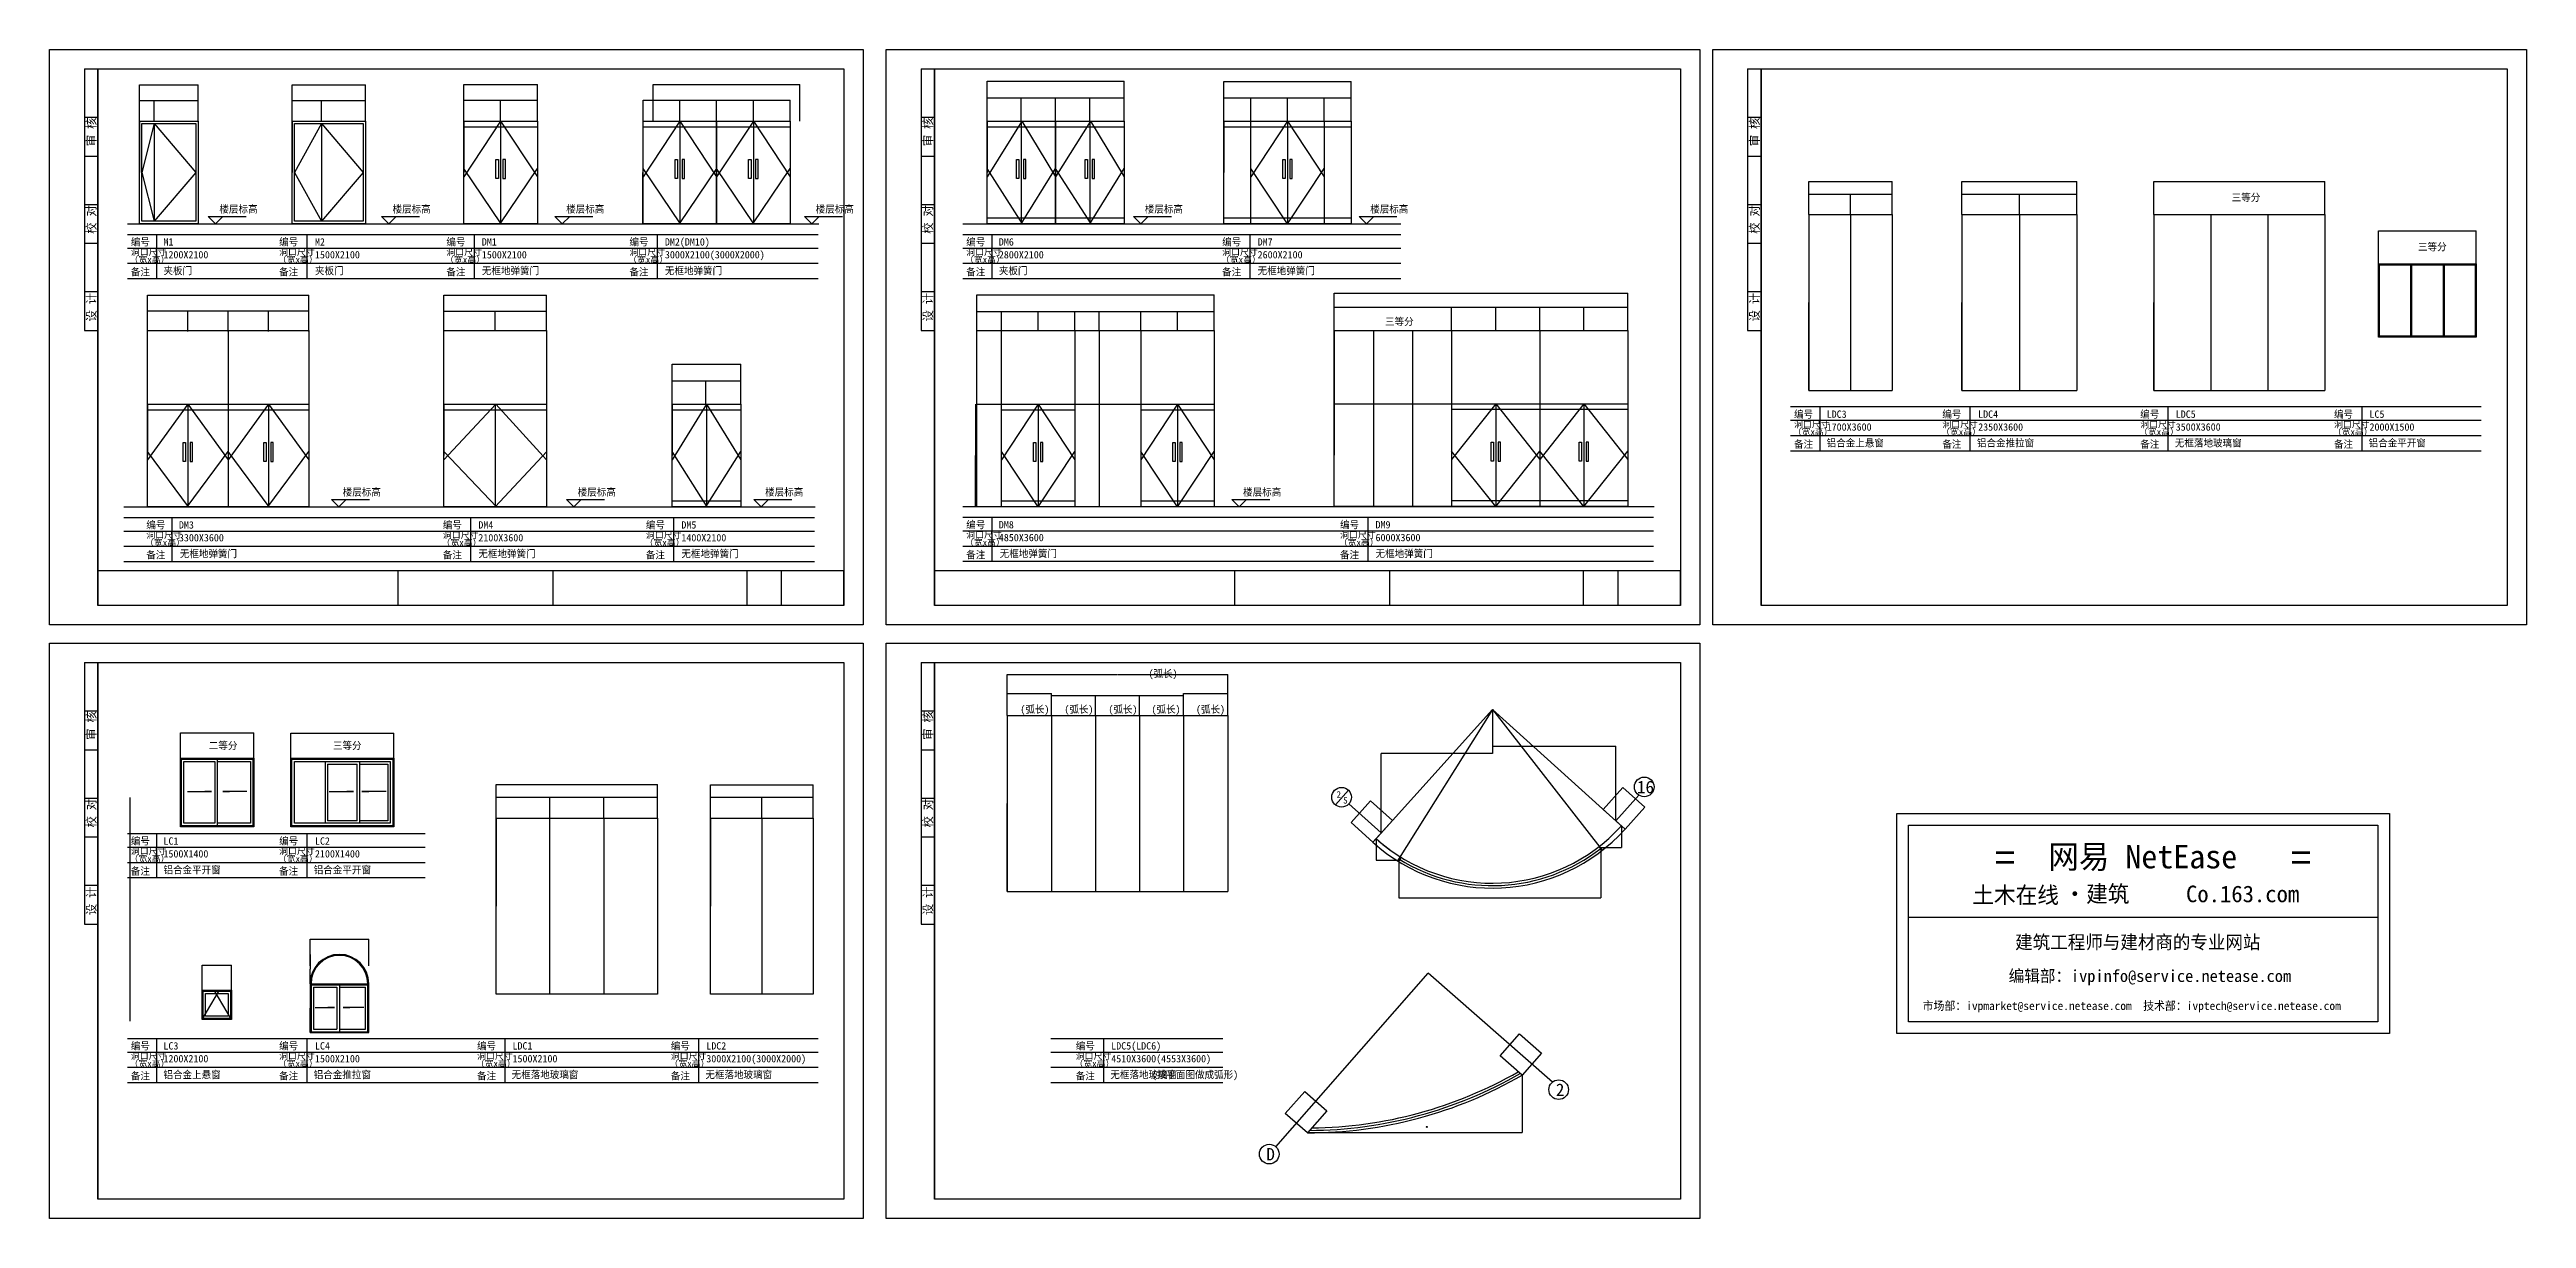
# Model space of a CAD drawing. Header units: metres. Extents: x -1650 to 48977, y -4030 to 19867.
import ezdxf

# ---------------------------------------------------------------- set-up
doc = ezdxf.new("R2010")
doc.units = ezdxf.units.M
for name, color, linetype in [('AXIS', 3, 'Continuous'), ('PUB_DIM', 3, 'Continuous'), ('PUB_TEXT', 7, 'Continuous'), ('WALL', 255, 'Continuous')]:
    doc.layers.add(name, color=color, linetype=linetype)
doc.dimstyles.get("Standard").update_dxf_attribs({"dimtxt": 2.5, "dimasz": 2.5, "dimexe": 1.25, "dimexo": 0.625, "dimtad": 1, "dimcen": 2.5, "dimazin": 3, "dimtfac": 1, "dimtmove": 0, "dimatfit": 3})

msp = doc.modelspace()

# ---------------------------------------------------------------- texts
for s, p in [('审 核', (-706.13, 17891.25)), ('审 核', (16394.47, 17891.25)), ('审 核', (33288.9, 17891.25)), ('校 对', (-706.13, 16099.33)), ('校 对', (16394.47, 16099.33)), ('校 对', (33288.9, 16099.33)), ('设 计', (-706.13, 14307.42)), ('设 计', (16394.47, 14307.42)), ('设 计', (33288.9, 14307.42)), ('审 核', (-706.13, 5755.07)), ('审 核', (16394.47, 5755.07)), ('校 对', (-706.13, 3963.16)), ('校 对', (16394.47, 3963.16)), ('设 计', (-706.13, 2171.24)), ('设 计', (16394.47, 2171.24))]:
    msp.add_text(s, height=178.2, rotation=90).set_placement(p)
at = {"layer": 'PUB_DIM'}
for p in [(1820.94, 16530.71), (5361.44, 16530.71), (8909.65, 16530.71), (14009.99, 16530.71), (20736.59, 16530.71), (25343.81, 16530.71), (4342.21, 10745.3), (9144.96, 10745.3), (12976.06, 10745.3), (22745.15, 10744.87)]:
    msp.add_text('楼层标高', height=150, dxfattribs=at).set_placement(p)
at = {"layer": 'PUB_TEXT'}
for s, height, p in [('三等分', 150, (42951.2, 16767.71)), ('洞口尺寸', 130, (11.53, 15662.03)), ('编号', 150, (11.53, 15859.07)), ('M1', 150, (678.27, 15859.07)), ('1200X2100', 150, (678.27, 15597.34)), ('洞口尺寸', 130, (3042.25, 15662.03)), ('编号', 150, (3042.25, 15859.07)), ('M2', 150, (3775.1, 15859.07)), ('1500X2100', 150, (3775.1, 15597.34)), ('洞口尺寸', 130, (6460.77, 15662.03)), ('编号', 150, (6460.77, 15859.07)), ('DM1', 150, (7186.36, 15859.07)), ('1500X2100', 150, (7186.36, 15597.34)), ('洞口尺寸', 130, (10202.05, 15662.03)), ('编号', 150, (10202.05, 15859.07)), ('3000X2100(3000X2000)', 150, (10927.64, 15597.34)), ('DM2(DM10)', 150, (10927.64, 15859.07)), ('洞口尺寸', 130, (17086.53, 15662.03)), ('编号', 150, (17086.53, 15859.07)), ('2800X2100', 150, (17753.28, 15597.34)), ('DM6', 150, (17753.28, 15859.07)), ('洞口尺寸', 130, (22317.3, 15662.03)), ('编号', 150, (22317.3, 15859.07)), ('2600X2100', 150, (23042.89, 15597.34)), ('DM7', 150, (23042.89, 15859.07)), ('三等分', 150, (46759.5, 15758.86)), ('备注', 150, (11.53, 15244.6)), ('（宽x高）', 130, (-14.94, 15506.22)), ('夹板门', 150, (678.27, 15270.18)), ('备注', 150, (3042.25, 15244.6)), ('（宽x高）', 130, (3015.79, 15506.22)), ('夹板门', 150, (3775.1, 15270.18)), ('备注', 150, (6460.77, 15244.6)), ('（宽x高）', 130, (6434.31, 15506.22)), ('无框地弹簧门', 150, (7186.36, 15270.18)), ('备注', 150, (10202.05, 15244.6)), ('（宽x高）', 130, (10175.58, 15506.22)), ('无框地弹簧门', 150, (10927.64, 15270.18)), ('备注', 150, (17086.53, 15244.6)), ('（宽x高）', 130, (17060.07, 15506.22)), ('夹板门', 150, (17753.28, 15270.18)), ('备注', 150, (22317.3, 15244.6)), ('（宽x高）', 130, (22290.84, 15506.22)), ('无框地弹簧门', 150, (23042.89, 15270.18)), ('三等分', 150, (25646.94, 14229.37)), ('洞口尺寸', 130, (34006.56, 12140.65)), ('编号', 150, (34006.56, 12337.68)), ('1700X3600', 150, (34673.3, 12075.95)), ('LDC3', 150, (34673.3, 12337.68)), ('洞口尺寸', 130, (37037.29, 12140.65)), ('编号', 150, (37037.29, 12337.68)), ('2350X3600', 150, (37770.13, 12075.95)), ('LDC4', 150, (37770.13, 12337.68)), ('洞口尺寸', 130, (41082.52, 12140.65)), ('编号', 150, (41082.52, 12337.68)), ('3500X3600', 150, (41808.11, 12075.95)), ('LDC5', 150, (41808.11, 12337.68)), ('洞口尺寸', 130, (45043.14, 12140.65)), ('编号', 150, (45043.14, 12337.68)), ('2000X1500', 150, (45768.73, 12075.95)), ('LC5', 150, (45768.73, 12337.68)), ('备注', 150, (34006.56, 11723.22)), ('（宽x高）', 130, (33980.1, 11984.83)), ('铝合金上悬窗', 150, (34673.3, 11748.79)), ('备注', 150, (37037.29, 11723.22)), ('（宽x高）', 130, (37010.82, 11984.83)), ('铝合金推拉窗', 150, (37745.08, 11748.79)), ('备注', 150, (41082.52, 11723.22)), ('（宽x高）', 130, (41056.05, 11984.83)), ('无框落地玻璃窗', 150, (41790.31, 11748.79)), ('备注', 150, (45043.14, 11723.22)), ('（宽x高）', 130, (45016.67, 11984.83)), ('铝合金平开窗', 150, (45750.93, 11748.79)), ('编号', 150, (327.61, 10073.66)), ('DM3', 150, (994.35, 10073.66)), ('编号', 150, (6388.76, 10073.66)), ('DM4', 150, (7114.35, 10073.66)), ('编号', 150, (10538.55, 10073.66)), ('DM5', 150, (11264.14, 10073.66)), ('编号', 150, (17086.53, 10077.45)), ('DM8', 150, (17753.28, 10077.45)), ('编号', 150, (24727.14, 10077.45)), ('DM9', 150, (25452.73, 10077.45)), ('备注', 150, (327.61, 9459.2)), ('洞口尺寸', 130, (327.61, 9876.63)), ('（宽x高）', 130, (301.15, 9720.81)), ('3300X3600', 150, (994.35, 9811.93)), ('无框地弹簧门', 150, (1012.14, 9484.77)), ('备注', 150, (6388.76, 9459.2)), ('洞口尺寸', 130, (6388.76, 9876.63)), ('（宽x高）', 130, (6362.3, 9720.81)), ('无框地弹簧门', 150, (7114.35, 9484.77)), ('2100X3600', 150, (7114.35, 9811.93)), ('备注', 150, (10538.55, 9459.2)), ('洞口尺寸', 130, (10538.55, 9876.63)), ('（宽x高）', 130, (10512.09, 9720.81)), ('无框地弹簧门', 150, (11264.14, 9484.77)), ('1400X2100', 150, (11264.14, 9811.93)), ('备注', 150, (17086.53, 9462.98)), ('洞口尺寸', 130, (17086.53, 9880.41)), ('（宽x高）', 130, (17060.07, 9724.59)), ('4850X3600', 150, (17753.28, 9815.72)), ('无框地弹簧门', 150, (17771.07, 9488.55)), ('备注', 150, (24727.14, 9462.98)), ('洞口尺寸', 130, (24727.14, 9880.41)), ('（宽x高）', 130, (24700.68, 9724.59)), ('无框地弹簧门', 150, (25452.73, 9488.55)), ('6000X3600', 150, (25452.73, 9815.72)), ('(弧长)', 150, (20812.32, 7033.14)), ('(弧长)', 150, (18192.32, 6303.14)), ('(弧长)', 150, (19092.32, 6303.14)), ('(弧长)', 150, (19992.32, 6303.14)), ('(弧长)', 150, (20872.32, 6303.14)), ('(弧长)', 150, (21782.32, 6303.14)), ('二等分', 150, (1605.38, 5562.27)), ('三等分', 150, (4142.32, 5562.27)), ('洞口尺寸', 130, (11.53, 3414.23)), ('编号', 150, (11.53, 3611.26)), ('LC1', 150, (678.27, 3611.26)), ('洞口尺寸', 130, (3042.25, 3414.23)), ('编号', 150, (3042.25, 3611.26)), ('LC2', 150, (3775.1, 3611.26)), ('备注', 150, (11.53, 2996.8)), ('（宽x高）', 130, (-14.94, 3258.41)), ('铝合金平开窗', 150, (678.27, 3022.37)), ('1500X1400', 150, (678.27, 3349.53)), ('备注', 150, (3042.25, 2996.8)), ('（宽x高）', 130, (3015.79, 3258.41)), ('铝合金平开窗', 150, (3750.05, 3022.37)), ('2100X1400', 150, (3775.1, 3349.53)), ('编号', 150, (11.53, -576.63)), ('LC3', 150, (678.27, -576.63)), ('编号', 150, (3042.25, -576.63)), ('LC4', 150, (3775.1, -576.63)), ('编号', 150, (7087.48, -576.63)), ('LDC1', 150, (7813.07, -576.63)), ('编号', 150, (11048.1, -576.63)), ('LDC2', 150, (11773.69, -576.63)), ('编号', 150, (19325.07, -576.63)), ('LDC5(LDC6)', 150, (20050.66, -576.63)), ('洞口尺寸', 130, (11.53, -773.66)), ('（宽x高）', 130, (-14.94, -929.48)), ('铝合金上悬窗', 150, (678.27, -1165.52)), ('1200X2100', 150, (678.27, -838.36)), ('洞口尺寸', 130, (3042.25, -773.66)), ('（宽x高）', 130, (3015.79, -929.48)), ('铝合金推拉窗', 150, (3750.05, -1165.52)), ('1500X2100', 150, (3775.1, -838.36)), ('洞口尺寸', 130, (7087.48, -773.66)), ('（宽x高）', 130, (7061.02, -929.48)), ('无框落地玻璃窗', 150, (7795.28, -1165.52)), ('1500X2100', 150, (7813.07, -838.36)), ('洞口尺寸', 130, (11048.1, -773.66)), ('（宽x高）', 130, (11021.64, -929.48)), ('无框落地玻璃窗', 150, (11755.9, -1165.52)), ('3000X2100(3000X2000)', 150, (11773.69, -838.36)), ('洞口尺寸', 130, (19325.07, -773.66)), ('（宽x高）', 130, (19298.61, -929.48)), ('无框落地玻璃窗', 150, (20032.87, -1165.52)), ('4510X3600(4553X3600)', 150, (20050.66, -838.36)), ('(按平面图做成弧形)', 150, (20880.97, -1165.52)), ('备注', 150, (11.53, -1191.09)), ('备注', 150, (3042.25, -1191.09)), ('备注', 150, (7087.48, -1191.09)), ('备注', 150, (11048.1, -1191.09)), ('备注', 150, (19325.07, -1191.09))]:
    msp.add_text(s, height=height, dxfattribs=at).set_placement(p)
at = {"layer": 'WALL'}
for s, height, p in [('2', 135, (24656.23, 4571.37)), ('S', 135, (24791.23, 4451.37)), ('16', 255, (30796.93, 4663.04)), ('2', 255, (29138.6, -1527.4)), ('D', 255, (23221.77, -2844.12))]:
    msp.add_text(s, height=height, dxfattribs=at).set_placement(p)

# ---------------------------------------------------------------- blocks, each defined once
blk = doc.blocks.new('1')
at = {"layer": 'WALL'}
blk.add_line((-1.4, 0), (-1.4, -3600), dxfattribs=at)
blk = doc.blocks.new('163')
at = {"color": 7}
for p, q in [((0, 29974.22), (671.06, 29974.22)), ((0, 29674.47), (0, 29974.22)), ((671.06, 29974.22), (671.06, 29674.47)), ((16.19, 29832.84), (654.84, 29832.84)), ((671.06, 29674.47), (0, 29674.47))]:
    blk.add_line(p, q, dxfattribs=at)
blk.add_lwpolyline([(15.91, 29690.38), (15.91, 29958.31), (655.15, 29958.31), (655.15, 29690.38), (15.91, 29690.38)], dxfattribs=at)
at = {"color": 3}
for s, height, p in [('=', 40, (133.87, 29894.24)), ('网易 NetEase', 32, (206.37, 29899.5)), ('=', 40, (537.2, 29894.24)), ('·建筑     Co.163.com', 22.68, (227.02, 29853.33)), ('建筑工程师与建材商的专业网站', 18.37, (161.15, 29789.76)), ('编辑部：ivpinfo@service.netease.com', 16.33, (152.34, 29744.67)), ('市场部：ivpmarket@service.netease.com  技术部：ivptech@service.netease.com', 11.43, (35.08, 29706.45))]:
    blk.add_text(s, height=height, dxfattribs=at).set_placement(p)
at = {"color": 1}
blk.add_text('土木在线', height=22.68, dxfattribs=at).set_placement((102.82, 29851.87))
blk = doc.blocks.new('*D1')
for p, q in [((186.97, 18405.71), (186.97, 19145.19)), ((187.22, 19145.19), (784.97, 19145.19)), ((788.97, 19145.19), (1386.72, 19145.19)), ((1386.97, 18405.71), (1386.97, 19145.19))]:
    blk.add_line(p, q)
at = {"layer": 'Defpoints'}
for p in [(186.97, 19145.19), (186.97, 18405.71), (1386.97, 18405.71)]:
    blk.add_point(p, dxfattribs=at)
at = {"layer": 'AXIS', "insert": (786.97, 19145.19), "char_height": 1, "attachment_point": 5}
blk.add_mtext('1200', dxfattribs=at)
blk = doc.blocks.new('*D2')
for p, q in [((186.97, 18405.71), (186.97, 18825.96)), ((187.22, 18825.96), (335.47, 18825.96)), ((338.47, 18825.96), (486.72, 18825.96)), ((486.97, 18405.71), (486.97, 18825.96))]:
    blk.add_line(p, q)
at = {"layer": 'Defpoints'}
for p in [(186.97, 18825.96), (186.97, 18405.71), (486.97, 18405.71)]:
    blk.add_point(p, dxfattribs=at)
at = {"layer": 'AXIS', "insert": (336.97, 18825.96), "char_height": 1, "attachment_point": 5}
blk.add_mtext('300', dxfattribs=at)
blk = doc.blocks.new('*D3')
for p, q in [((486.97, 18405.71), (486.97, 18825.96)), ((487.22, 18825.96), (935.47, 18825.96)), ((938.47, 18825.96), (1386.72, 18825.96)), ((1386.97, 18405.71), (1386.97, 18825.96))]:
    blk.add_line(p, q)
at = {"layer": 'Defpoints'}
for p in [(486.97, 18825.96), (486.97, 18405.71), (1386.97, 18405.71)]:
    blk.add_point(p, dxfattribs=at)
at = {"layer": 'AXIS', "insert": (936.97, 18825.96), "char_height": 1, "attachment_point": 5}
blk.add_mtext('900', dxfattribs=at)
blk = doc.blocks.new('*D4')
for p, q in [((186.97, 18405.71), (186.97, 17355.71)), ((186.72, 17355.71), (186.47, 17355.71)), ((186.97, 16305.71), (186.97, 17355.71)), ((186.97, 17355.71), (186.97, 17355.71)), ((187.22, 17355.71), (187.47, 17355.71))]:
    blk.add_line(p, q)
at = {"layer": 'Defpoints'}
for p in [(186.97, 18405.71), (186.97, 17355.71), (186.97, 16305.71)]:
    blk.add_point(p, dxfattribs=at)
at = {"layer": 'AXIS', "insert": (186.97, 17356.835), "char_height": 1, "attachment_point": 5}
blk.add_mtext('0', dxfattribs=at)
blk = doc.blocks.new('*D5')
for p, q in [((3307.06, 18405.71), (3307.06, 19146.75)), ((3307.31, 19146.75), (4055.06, 19146.75)), ((4059.06, 19146.75), (4806.81, 19146.75)), ((4807.06, 18405.71), (4807.06, 19146.75))]:
    blk.add_line(p, q)
at = {"layer": 'Defpoints'}
for p in [(3307.06, 19146.75), (3307.06, 18405.71), (4807.06, 18405.71)]:
    blk.add_point(p, dxfattribs=at)
at = {"layer": 'AXIS', "insert": (4057.06, 19146.75), "char_height": 1, "attachment_point": 5}
blk.add_mtext('1500', dxfattribs=at)
blk = doc.blocks.new('*D6')
for p, q in [((3307.06, 18405.71), (3307.06, 18827.47)), ((3307.31, 18827.47), (3605.56, 18827.47)), ((3608.56, 18827.47), (3906.81, 18827.47)), ((3907.06, 18405.71), (3907.06, 18827.47))]:
    blk.add_line(p, q)
at = {"layer": 'Defpoints'}
for p in [(3307.06, 18827.47), (3307.06, 18405.71), (3907.06, 18405.71)]:
    blk.add_point(p, dxfattribs=at)
at = {"layer": 'AXIS', "insert": (3607.06, 18827.47), "char_height": 1, "attachment_point": 5}
blk.add_mtext('600', dxfattribs=at)
blk = doc.blocks.new('*D7')
for p, q in [((3907.06, 18405.71), (3907.06, 18827.47)), ((3907.31, 18827.47), (4355.56, 18827.47)), ((4358.56, 18827.47), (4806.81, 18827.47)), ((4807.06, 18405.71), (4807.06, 18827.47))]:
    blk.add_line(p, q)
at = {"layer": 'Defpoints'}
for p in [(3907.06, 18827.47), (3907.06, 18405.71), (4807.06, 18405.71)]:
    blk.add_point(p, dxfattribs=at)
at = {"layer": 'AXIS', "insert": (4357.06, 18827.47), "char_height": 1, "attachment_point": 5}
blk.add_mtext('900', dxfattribs=at)
blk = doc.blocks.new('*D8')
for p, q in [((3307.06, 18405.71), (3307.06, 17355.71)), ((3306.81, 17355.71), (3306.56, 17355.71)), ((3307.06, 16305.71), (3307.06, 17355.71)), ((3307.06, 17355.71), (3307.06, 17355.71)), ((3307.31, 17355.71), (3307.56, 17355.71))]:
    blk.add_line(p, q)
at = {"layer": 'Defpoints'}
for p in [(3307.06, 18405.71), (3307.06, 17355.71), (3307.06, 16305.71)]:
    blk.add_point(p, dxfattribs=at)
at = {"layer": 'AXIS', "insert": (3307.06, 17356.835), "char_height": 1, "attachment_point": 5}
blk.add_mtext('0', dxfattribs=at)
blk = doc.blocks.new('*D9')
for p, q in [((6820.53, 18405.71), (6820.53, 19148.87)), ((6820.78, 19148.87), (7568.53, 19148.87)), ((7572.53, 19148.87), (8320.28, 19148.87)), ((8320.53, 18405.71), (8320.53, 19148.87))]:
    blk.add_line(p, q)
at = {"layer": 'Defpoints'}
for p in [(6820.53, 19148.87), (6820.53, 18405.71), (8320.53, 18405.71)]:
    blk.add_point(p, dxfattribs=at)
at = {"layer": 'AXIS', "insert": (7570.53, 19148.87), "char_height": 1, "attachment_point": 5}
blk.add_mtext('1500', dxfattribs=at)
blk = doc.blocks.new('*D10')
for p, q in [((6820.53, 18405.71), (6820.53, 18830)), ((6820.78, 18830), (7194.03, 18830)), ((7197.03, 18830), (7570.28, 18830)), ((7570.53, 18405.71), (7570.53, 18830))]:
    blk.add_line(p, q)
at = {"layer": 'Defpoints'}
for p in [(6820.53, 18830), (6820.53, 18405.71), (7570.53, 18405.71)]:
    blk.add_point(p, dxfattribs=at)
at = {"layer": 'AXIS', "insert": (7195.53, 18830), "char_height": 1, "attachment_point": 5}
blk.add_mtext('750', dxfattribs=at)
blk = doc.blocks.new('*D11')
for p, q in [((7570.53, 18405.71), (7570.53, 18830)), ((7570.78, 18830), (7944.03, 18830)), ((7947.03, 18830), (8320.28, 18830)), ((8320.53, 18405.71), (8320.53, 18830))]:
    blk.add_line(p, q)
at = {"layer": 'Defpoints'}
for p in [(7570.53, 18830), (7570.53, 18405.71), (8320.53, 18405.71)]:
    blk.add_point(p, dxfattribs=at)
at = {"layer": 'AXIS', "insert": (7945.53, 18830), "char_height": 1, "attachment_point": 5}
blk.add_mtext('750', dxfattribs=at)
blk = doc.blocks.new('*D12')
for p, q in [((6820.53, 18405.71), (6820.53, 17355.71)), ((6820.28, 17355.71), (6820.03, 17355.71)), ((6820.53, 16305.71), (6820.53, 17355.71)), ((6820.53, 17355.71), (6820.53, 17355.71)), ((6820.78, 17355.71), (6821.03, 17355.71))]:
    blk.add_line(p, q)
at = {"layer": 'Defpoints'}
for p in [(6820.53, 18405.71), (6820.53, 17355.71), (6820.53, 16305.71)]:
    blk.add_point(p, dxfattribs=at)
at = {"layer": 'AXIS', "insert": (6820.53, 17356.835), "char_height": 1, "attachment_point": 5}
blk.add_mtext('0', dxfattribs=at)
blk = doc.blocks.new('*D13')
for p, q in [((11235.32, 18405.71), (11235.32, 18830)), ((11235.57, 18830), (11608.82, 18830)), ((11611.82, 18830), (11985.07, 18830)), ((11985.32, 18405.71), (11985.32, 18830))]:
    blk.add_line(p, q)
at = {"layer": 'Defpoints'}
for p in [(11235.32, 18830), (11235.32, 18405.71), (11985.32, 18405.71)]:
    blk.add_point(p, dxfattribs=at)
at = {"layer": 'AXIS', "insert": (11610.32, 18830), "char_height": 1, "attachment_point": 5}
blk.add_mtext('750', dxfattribs=at)
blk = doc.blocks.new('*D14')
for p, q in [((10485.32, 18405.71), (10485.32, 18830)), ((10485.57, 18830), (10858.82, 18830)), ((10861.82, 18830), (11235.07, 18830)), ((11235.32, 18405.71), (11235.32, 18830))]:
    blk.add_line(p, q)
at = {"layer": 'Defpoints'}
for p in [(10485.32, 18830), (10485.32, 18405.71), (11235.32, 18405.71)]:
    blk.add_point(p, dxfattribs=at)
at = {"layer": 'AXIS', "insert": (10860.32, 18830), "char_height": 1, "attachment_point": 5}
blk.add_mtext('750', dxfattribs=at)
blk = doc.blocks.new('*D15')
for p, q in [((11985.32, 18405.71), (11985.32, 18830)), ((11985.57, 18830), (12358.82, 18830)), ((12361.82, 18830), (12735.07, 18830)), ((12735.32, 18405.71), (12735.32, 18830))]:
    blk.add_line(p, q)
at = {"layer": 'Defpoints'}
for p in [(11985.32, 18830), (11985.32, 18405.71), (12735.32, 18405.71)]:
    blk.add_point(p, dxfattribs=at)
at = {"layer": 'AXIS', "insert": (12360.32, 18830), "char_height": 1, "attachment_point": 5}
blk.add_mtext('750', dxfattribs=at)
blk = doc.blocks.new('*D16')
for p, q in [((10686.16, 18405.71), (10686.16, 19148.87)), ((10686.41, 19148.87), (12184.16, 19148.87)), ((12188.16, 19148.87), (13685.91, 19148.87)), ((13686.16, 18405.71), (13686.16, 19148.87))]:
    blk.add_line(p, q)
at = {"layer": 'Defpoints'}
for p in [(10686.16, 19148.87), (10686.16, 18405.71), (13686.16, 18405.71)]:
    blk.add_point(p, dxfattribs=at)
at = {"layer": 'AXIS', "insert": (12186.16, 19148.87), "char_height": 1, "attachment_point": 5}
blk.add_mtext('3000', dxfattribs=at)
blk = doc.blocks.new('*D17')
for p, q in [((12735.32, 18405.71), (12735.32, 18830)), ((12735.57, 18830), (13108.82, 18830)), ((13111.82, 18830), (13485.07, 18830)), ((13485.32, 18405.71), (13485.32, 18830))]:
    blk.add_line(p, q)
at = {"layer": 'Defpoints'}
for p in [(12735.32, 18830), (12735.32, 18405.71), (13485.32, 18405.71)]:
    blk.add_point(p, dxfattribs=at)
at = {"layer": 'AXIS', "insert": (13110.32, 18830), "char_height": 1, "attachment_point": 5}
blk.add_mtext('750', dxfattribs=at)
blk = doc.blocks.new('*D18')
for p, q in [((10479.35, 18405.71), (10479.35, 17355.71)), ((10479.1, 17355.71), (10478.85, 17355.71)), ((10479.35, 16305.71), (10479.35, 17355.71)), ((10479.35, 17355.71), (10479.35, 17355.71)), ((10479.6, 17355.71), (10479.85, 17355.71))]:
    blk.add_line(p, q)
at = {"layer": 'Defpoints'}
for p in [(10479.35, 18405.71), (10479.35, 17355.71), (10479.35, 16305.71)]:
    blk.add_point(p, dxfattribs=at)
at = {"layer": 'AXIS', "insert": (10479.35, 17356.835), "char_height": 1, "attachment_point": 5}
blk.add_mtext('2100(2000)', dxfattribs=at)
blk = doc.blocks.new('*D19')
for p, q in [((351.78, 14100.28), (351.78, 14524.34)), ((352.03, 14524.34), (762.78, 14524.34)), ((765.78, 14524.34), (1176.53, 14524.34)), ((1176.78, 14100.28), (1176.78, 14524.34))]:
    blk.add_line(p, q)
at = {"layer": 'Defpoints'}
for p in [(351.78, 14524.34), (351.78, 14100.28), (1176.78, 14100.28)]:
    blk.add_point(p, dxfattribs=at)
at = {"layer": 'AXIS', "insert": (764.28, 14524.34), "char_height": 1, "attachment_point": 5}
blk.add_mtext('825', dxfattribs=at)
blk = doc.blocks.new('*D20')
for p, q in [((1176.78, 14100.28), (1176.78, 14524.34)), ((1177.03, 14524.34), (1587.78, 14524.34)), ((1590.78, 14524.34), (2001.53, 14524.34)), ((2001.78, 14100.28), (2001.78, 14524.34))]:
    blk.add_line(p, q)
at = {"layer": 'Defpoints'}
for p in [(1176.78, 14524.34), (1176.78, 14100.28), (2001.78, 14100.28)]:
    blk.add_point(p, dxfattribs=at)
at = {"layer": 'AXIS', "insert": (1589.28, 14524.34), "char_height": 1, "attachment_point": 5}
blk.add_mtext('825', dxfattribs=at)
blk = doc.blocks.new('*D21')
for p, q in [((2001.78, 14100.28), (2001.78, 14524.34)), ((2002.03, 14524.34), (2412.78, 14524.34)), ((2415.78, 14524.34), (2826.53, 14524.34)), ((2826.78, 14100.28), (2826.78, 14524.34))]:
    blk.add_line(p, q)
at = {"layer": 'Defpoints'}
for p in [(2001.78, 14524.34), (2001.78, 14100.28), (2826.78, 14100.28)]:
    blk.add_point(p, dxfattribs=at)
at = {"layer": 'AXIS', "insert": (2414.28, 14524.34), "char_height": 1, "attachment_point": 5}
blk.add_mtext('825', dxfattribs=at)
blk = doc.blocks.new('*D22')
for p, q in [((2826.78, 14100.28), (2826.78, 14524.34)), ((2827.03, 14524.34), (3237.78, 14524.34)), ((3240.78, 14524.34), (3651.53, 14524.34)), ((3651.78, 14100.28), (3651.78, 14524.34))]:
    blk.add_line(p, q)
at = {"layer": 'Defpoints'}
for p in [(2826.78, 14524.34), (2826.78, 14100.28), (3651.78, 14100.28)]:
    blk.add_point(p, dxfattribs=at)
at = {"layer": 'AXIS', "insert": (3239.28, 14524.34), "char_height": 1, "attachment_point": 5}
blk.add_mtext('825', dxfattribs=at)
blk = doc.blocks.new('*D23')
for p, q in [((351.78, 14100.28), (351.78, 14843.46)), ((352.03, 14843.46), (1999.78, 14843.46)), ((2003.78, 14843.46), (3651.53, 14843.46)), ((3651.78, 14100.28), (3651.78, 14843.46))]:
    blk.add_line(p, q)
at = {"layer": 'Defpoints'}
for p in [(351.78, 14843.46), (351.78, 14100.28), (3651.78, 14100.28)]:
    blk.add_point(p, dxfattribs=at)
at = {"layer": 'AXIS', "insert": (2001.78, 14843.46), "char_height": 1, "attachment_point": 5}
blk.add_mtext('3300', dxfattribs=at)
blk = doc.blocks.new('*D24')
for p, q in [((351.78, 12620.3), (351.78, 11570.3)), ((351.53, 11570.3), (351.28, 11570.3)), ((351.78, 10520.3), (351.78, 11570.3)), ((351.78, 11570.3), (351.78, 11570.3)), ((352.03, 11570.3), (352.28, 11570.3))]:
    blk.add_line(p, q)
at = {"layer": 'Defpoints'}
for p in [(351.78, 12620.3), (351.78, 11570.3), (351.78, 10520.3)]:
    blk.add_point(p, dxfattribs=at)
at = {"layer": 'AXIS', "insert": (351.78, 11571.425), "char_height": 1, "attachment_point": 5}
blk.add_mtext('0', dxfattribs=at)
blk = doc.blocks.new('*D25')
for p, q in [((6410.93, 14120.3), (6410.93, 14521.59)), ((6411.18, 14521.59), (6933.93, 14521.59)), ((6937.93, 14521.59), (7460.68, 14521.59)), ((7460.93, 14120.3), (7460.93, 14521.59))]:
    blk.add_line(p, q)
at = {"layer": 'Defpoints'}
for p in [(6410.93, 14521.59), (6410.93, 14120.3), (7460.93, 14120.3)]:
    blk.add_point(p, dxfattribs=at)
at = {"layer": 'AXIS', "insert": (6935.93, 14521.59), "char_height": 1, "attachment_point": 5}
blk.add_mtext('1050', dxfattribs=at)
blk = doc.blocks.new('*D26')
for p, q in [((7460.93, 14120.3), (7460.93, 14521.59)), ((7461.18, 14521.59), (7983.93, 14521.59)), ((7987.93, 14521.59), (8510.68, 14521.59)), ((8510.93, 14120.3), (8510.93, 14521.59))]:
    blk.add_line(p, q)
at = {"layer": 'Defpoints'}
for p in [(7460.93, 14521.59), (7460.93, 14120.3), (8510.93, 14120.3)]:
    blk.add_point(p, dxfattribs=at)
at = {"layer": 'AXIS', "insert": (7985.93, 14521.59), "char_height": 1, "attachment_point": 5}
blk.add_mtext('1050', dxfattribs=at)
blk = doc.blocks.new('*D27')
for p, q in [((6410.93, 14120.3), (6410.93, 14843.55)), ((6411.18, 14843.55), (7458.93, 14843.55)), ((7462.93, 14843.55), (8510.68, 14843.55)), ((8510.93, 14120.3), (8510.93, 14843.55))]:
    blk.add_line(p, q)
at = {"layer": 'Defpoints'}
for p in [(6410.93, 14843.55), (6410.93, 14120.3), (8510.93, 14120.3)]:
    blk.add_point(p, dxfattribs=at)
at = {"layer": 'AXIS', "insert": (7460.93, 14843.55), "char_height": 1, "attachment_point": 5}
blk.add_mtext('2100', dxfattribs=at)
blk = doc.blocks.new('*D28')
for p, q in [((6410.93, 12620.3), (6410.93, 11570.3)), ((6410.68, 11570.3), (6410.43, 11570.3)), ((6410.93, 10520.3), (6410.93, 11570.3)), ((6410.93, 11570.3), (6410.93, 11570.3)), ((6411.18, 11570.3), (6411.43, 11570.3))]:
    blk.add_line(p, q)
at = {"layer": 'Defpoints'}
for p in [(6410.93, 12620.3), (6410.93, 11570.3), (6410.93, 10520.3)]:
    blk.add_point(p, dxfattribs=at)
at = {"layer": 'AXIS', "insert": (6410.93, 11571.425), "char_height": 1, "attachment_point": 5}
blk.add_mtext('0', dxfattribs=at)
blk = doc.blocks.new('*D29')
for p, q in [((11078.34, 12620.3), (11078.34, 13092.22)), ((11078.59, 13092.22), (11419.055, 13092.22)), ((11425.055, 13092.22), (11765.52, 13092.22)), ((11765.77, 12620.3), (11765.77, 13092.22))]:
    blk.add_line(p, q)
at = {"layer": 'Defpoints'}
for p in [(11078.34, 13092.22), (11078.34, 12620.3), (11765.77, 12620.3)]:
    blk.add_point(p, dxfattribs=at)
at = {"layer": 'AXIS', "insert": (11422.055, 13092.22), "char_height": 1, "attachment_point": 5}
blk.add_mtext('687,43', dxfattribs=at)
blk = doc.blocks.new('*D30')
for p, q in [((11765.77, 12620.3), (11765.77, 13092.22)), ((11766.02, 13092.22), (12119.055, 13092.22)), ((12125.055, 13092.22), (12478.09, 13092.22)), ((12478.34, 12620.3), (12478.34, 13092.22))]:
    blk.add_line(p, q)
at = {"layer": 'Defpoints'}
for p in [(11765.77, 13092.22), (11765.77, 12620.3), (12478.34, 12620.3)]:
    blk.add_point(p, dxfattribs=at)
at = {"layer": 'AXIS', "insert": (12122.055, 13092.22), "char_height": 1, "attachment_point": 5}
blk.add_mtext('712,57', dxfattribs=at)
blk = doc.blocks.new('*D31')
for p, q in [((11078.34, 12620.3), (11078.34, 13432.23)), ((11078.59, 13432.23), (11776.34, 13432.23)), ((11780.34, 13432.23), (12478.09, 13432.23)), ((12478.34, 12620.3), (12478.34, 13432.23))]:
    blk.add_line(p, q)
at = {"layer": 'Defpoints'}
for p in [(11078.34, 13432.23), (11078.34, 12620.3), (12478.34, 12620.3)]:
    blk.add_point(p, dxfattribs=at)
at = {"layer": 'AXIS', "insert": (11778.34, 13432.23), "char_height": 1, "attachment_point": 5}
blk.add_mtext('1400', dxfattribs=at)
blk = doc.blocks.new('*D32')
for p, q in [((11078.34, 12620.3), (11078.34, 11570.3)), ((11078.09, 11570.3), (11077.84, 11570.3)), ((11078.34, 10520.3), (11078.34, 11570.3)), ((11078.34, 11570.3), (11078.34, 11570.3)), ((11078.59, 11570.3), (11078.84, 11570.3))]:
    blk.add_line(p, q)
at = {"layer": 'Defpoints'}
for p in [(11078.34, 12620.3), (11078.34, 11570.3), (11078.34, 10520.3)]:
    blk.add_point(p, dxfattribs=at)
at = {"layer": 'AXIS', "insert": (11078.34, 11571.425), "char_height": 1, "attachment_point": 5}
blk.add_mtext('0', dxfattribs=at)
blk = doc.blocks.new('*D33')
for p, q in [((17512.37, 18405.71), (17512.37, 17355.71)), ((17512.12, 17355.71), (17511.87, 17355.71)), ((17512.37, 16305.71), (17512.37, 17355.71)), ((17512.37, 17355.71), (17512.37, 17355.71)), ((17512.62, 17355.71), (17512.87, 17355.71))]:
    blk.add_line(p, q)
at = {"layer": 'Defpoints'}
for p in [(17512.37, 18405.71), (17512.37, 17355.71), (17512.37, 16305.71)]:
    blk.add_point(p, dxfattribs=at)
at = {"layer": 'AXIS', "insert": (17512.37, 17356.835), "char_height": 1, "attachment_point": 5}
blk.add_mtext('0', dxfattribs=at)
blk = doc.blocks.new('*D34')
for p, q in [((17512.37, 18405.71), (17512.37, 19217.63)), ((17512.62, 19217.63), (18910.37, 19217.63)), ((18914.37, 19217.63), (20312.12, 19217.63)), ((20312.37, 18405.71), (20312.37, 19217.63))]:
    blk.add_line(p, q)
at = {"layer": 'Defpoints'}
for p in [(17512.37, 19217.63), (17512.37, 18405.71), (20312.37, 18405.71)]:
    blk.add_point(p, dxfattribs=at)
at = {"layer": 'AXIS', "insert": (18912.37, 19217.63), "char_height": 1, "attachment_point": 5}
blk.add_mtext('2800', dxfattribs=at)
blk = doc.blocks.new('*D35')
for p, q in [((17512.37, 18405.71), (17512.37, 18877.62)), ((17512.62, 18877.62), (17860.87, 18877.62)), ((17863.87, 18877.62), (18212.12, 18877.62)), ((18212.37, 18405.71), (18212.37, 18877.62))]:
    blk.add_line(p, q)
at = {"layer": 'Defpoints'}
for p in [(17512.37, 18877.62), (17512.37, 18405.71), (18212.37, 18405.71)]:
    blk.add_point(p, dxfattribs=at)
at = {"layer": 'AXIS', "insert": (17862.37, 18877.62), "char_height": 1, "attachment_point": 5}
blk.add_mtext('700', dxfattribs=at)
blk = doc.blocks.new('*D36')
for p, q in [((18212.37, 18405.71), (18212.37, 18877.62)), ((18212.62, 18877.62), (18560.87, 18877.62)), ((18563.87, 18877.62), (18912.12, 18877.62)), ((18912.37, 18405.71), (18912.37, 18877.62))]:
    blk.add_line(p, q)
at = {"layer": 'Defpoints'}
for p in [(18212.37, 18877.62), (18212.37, 18405.71), (18912.37, 18405.71)]:
    blk.add_point(p, dxfattribs=at)
at = {"layer": 'AXIS', "insert": (18562.37, 18877.62), "char_height": 1, "attachment_point": 5}
blk.add_mtext('700', dxfattribs=at)
blk = doc.blocks.new('*D37')
for p, q in [((19612.37, 18405.71), (19612.37, 18877.62)), ((19612.62, 18877.62), (19960.87, 18877.62)), ((19963.87, 18877.62), (20312.12, 18877.62)), ((20312.37, 18405.71), (20312.37, 18877.62))]:
    blk.add_line(p, q)
at = {"layer": 'Defpoints'}
for p in [(19612.37, 18877.62), (19612.37, 18405.71), (20312.37, 18405.71)]:
    blk.add_point(p, dxfattribs=at)
at = {"layer": 'AXIS', "insert": (19962.37, 18877.62), "char_height": 1, "attachment_point": 5}
blk.add_mtext('700', dxfattribs=at)
blk = doc.blocks.new('*D38')
for p, q in [((18912.37, 18405.71), (18912.37, 18877.62)), ((18912.62, 18877.62), (19260.87, 18877.62)), ((19263.87, 18877.62), (19612.12, 18877.62)), ((19612.37, 18405.71), (19612.37, 18877.62))]:
    blk.add_line(p, q)
at = {"layer": 'Defpoints'}
for p in [(18912.37, 18877.62), (18912.37, 18405.71), (19612.37, 18405.71)]:
    blk.add_point(p, dxfattribs=at)
at = {"layer": 'AXIS', "insert": (19262.37, 18877.62), "char_height": 1, "attachment_point": 5}
blk.add_mtext('700', dxfattribs=at)
blk = doc.blocks.new('*D39')
for p, q in [((22352.8, 18405.71), (22352.8, 18877.21)), ((22353.05, 18877.21), (22626.3, 18877.21)), ((22629.3, 18877.21), (22902.55, 18877.21)), ((22902.8, 18405.71), (22902.8, 18877.21))]:
    blk.add_line(p, q)
at = {"layer": 'Defpoints'}
for p in [(22352.8, 18877.21), (22352.8, 18405.71), (22902.8, 18405.71)]:
    blk.add_point(p, dxfattribs=at)
at = {"layer": 'AXIS', "insert": (22627.8, 18877.21), "char_height": 1, "attachment_point": 5}
blk.add_mtext('550', dxfattribs=at)
blk = doc.blocks.new('*D40')
for p, q in [((22902.8, 18405.71), (22902.8, 18877.21)), ((22903.05, 18877.21), (23276.3, 18877.21)), ((23279.3, 18877.21), (23652.55, 18877.21)), ((23652.8, 18405.71), (23652.8, 18877.21))]:
    blk.add_line(p, q)
at = {"layer": 'Defpoints'}
for p in [(22902.8, 18877.21), (22902.8, 18405.71), (23652.8, 18405.71)]:
    blk.add_point(p, dxfattribs=at)
at = {"layer": 'AXIS', "insert": (23277.8, 18877.21), "char_height": 1, "attachment_point": 5}
blk.add_mtext('750', dxfattribs=at)
blk = doc.blocks.new('*D41')
for p, q in [((23652.8, 18405.71), (23652.8, 18877.21)), ((23653.05, 18877.21), (24026.3, 18877.21)), ((24029.3, 18877.21), (24402.55, 18877.21)), ((24402.8, 18405.71), (24402.8, 18877.21))]:
    blk.add_line(p, q)
at = {"layer": 'Defpoints'}
for p in [(23652.8, 18877.21), (23652.8, 18405.71), (24402.8, 18405.71)]:
    blk.add_point(p, dxfattribs=at)
at = {"layer": 'AXIS', "insert": (24027.8, 18877.21), "char_height": 1, "attachment_point": 5}
blk.add_mtext('750', dxfattribs=at)
blk = doc.blocks.new('*D42')
for p, q in [((24402.8, 18405.71), (24402.8, 18877.21)), ((24403.05, 18877.21), (24676.3, 18877.21)), ((24679.3, 18877.21), (24952.55, 18877.21)), ((24952.8, 18405.71), (24952.8, 18877.21))]:
    blk.add_line(p, q)
at = {"layer": 'Defpoints'}
for p in [(24402.8, 18877.21), (24402.8, 18405.71), (24952.8, 18405.71)]:
    blk.add_point(p, dxfattribs=at)
at = {"layer": 'AXIS', "insert": (24677.8, 18877.21), "char_height": 1, "attachment_point": 5}
blk.add_mtext('550', dxfattribs=at)
blk = doc.blocks.new('*D43')
for p, q in [((22352.8, 18405.71), (22352.8, 19211.99)), ((22353.05, 19211.99), (23650.8, 19211.99)), ((23654.8, 19211.99), (24952.55, 19211.99)), ((24952.8, 18405.71), (24952.8, 19211.99))]:
    blk.add_line(p, q)
at = {"layer": 'Defpoints'}
for p in [(22352.8, 19211.99), (22352.8, 18405.71), (24952.8, 18405.71)]:
    blk.add_point(p, dxfattribs=at)
at = {"layer": 'AXIS', "insert": (23652.8, 19211.99), "char_height": 1, "attachment_point": 5}
blk.add_mtext('2600', dxfattribs=at)
blk = doc.blocks.new('*D44')
for p, q in [((22352.8, 18405.71), (22352.8, 17355.71)), ((22352.55, 17355.71), (22352.3, 17355.71)), ((22352.8, 16305.71), (22352.8, 17355.71)), ((22352.8, 17355.71), (22352.8, 17355.71)), ((22353.05, 17355.71), (22353.3, 17355.71))]:
    blk.add_line(p, q)
at = {"layer": 'Defpoints'}
for p in [(22352.8, 18405.71), (22352.8, 17355.71), (22352.8, 16305.71)]:
    blk.add_point(p, dxfattribs=at)
at = {"layer": 'AXIS', "insert": (22352.8, 17356.835), "char_height": 1, "attachment_point": 5}
blk.add_mtext('0', dxfattribs=at)
blk = doc.blocks.new('*D45')
for p, q in [((17279.24, 12619.87), (17279.24, 11569.87)), ((17278.99, 11569.87), (17278.74, 11569.87)), ((17279.24, 10519.87), (17279.24, 11569.87)), ((17279.24, 11569.87), (17279.24, 11569.87)), ((17279.49, 11569.87), (17279.74, 11569.87))]:
    blk.add_line(p, q)
at = {"layer": 'Defpoints'}
for p in [(17279.24, 12619.87), (17279.24, 11569.87), (17279.24, 10519.87)]:
    blk.add_point(p, dxfattribs=at)
at = {"layer": 'AXIS', "insert": (17279.24, 11570.995), "char_height": 1, "attachment_point": 5}
blk.add_mtext('0', dxfattribs=at)
blk = doc.blocks.new('*D46')
for p, q in [((17304.11, 14119.87), (17304.11, 14851.38)), ((17304.36, 14851.38), (19727.11, 14851.38)), ((19731.11, 14851.38), (22153.86, 14851.38)), ((22154.11, 14119.87), (22154.11, 14851.38))]:
    blk.add_line(p, q)
at = {"layer": 'Defpoints'}
for p in [(17304.11, 14851.38), (17304.11, 14119.87), (22154.11, 14119.87)]:
    blk.add_point(p, dxfattribs=at)
at = {"layer": 'AXIS', "insert": (19729.11, 14851.38), "char_height": 1, "attachment_point": 5}
blk.add_mtext('4850', dxfattribs=at)
blk = doc.blocks.new('*D47')
for p, q in [((21404.11, 14119.87), (21404.11, 14510.13)), ((21404.36, 14510.13), (21777.61, 14510.13)), ((21780.61, 14510.13), (22153.86, 14510.13)), ((22154.11, 14119.87), (22154.11, 14510.13))]:
    blk.add_line(p, q)
at = {"layer": 'Defpoints'}
for p in [(21404.11, 14510.13), (21404.11, 14119.87), (22154.11, 14119.87)]:
    blk.add_point(p, dxfattribs=at)
at = {"layer": 'AXIS', "insert": (21779.11, 14510.13), "char_height": 1, "attachment_point": 5}
blk.add_mtext('750', dxfattribs=at)
blk = doc.blocks.new('*D48')
for p, q in [((20654.11, 14119.87), (20654.11, 14510.13)), ((20654.36, 14510.13), (21027.61, 14510.13)), ((21030.61, 14510.13), (21403.86, 14510.13)), ((21404.11, 14119.87), (21404.11, 14510.13))]:
    blk.add_line(p, q)
at = {"layer": 'Defpoints'}
for p in [(20654.11, 14510.13), (20654.11, 14119.87), (21404.11, 14119.87)]:
    blk.add_point(p, dxfattribs=at)
at = {"layer": 'AXIS', "insert": (21029.11, 14510.13), "char_height": 1, "attachment_point": 5}
blk.add_mtext('750', dxfattribs=at)
blk = doc.blocks.new('*D49')
for p, q in [((19804.11, 14119.87), (19804.11, 14510.13)), ((19804.36, 14510.13), (20227.61, 14510.13)), ((20230.61, 14510.13), (20653.86, 14510.13)), ((20654.11, 14119.87), (20654.11, 14510.13))]:
    blk.add_line(p, q)
at = {"layer": 'Defpoints'}
for p in [(19804.11, 14510.13), (19804.11, 14119.87), (20654.11, 14119.87)]:
    blk.add_point(p, dxfattribs=at)
at = {"layer": 'AXIS', "insert": (20229.11, 14510.13), "char_height": 1, "attachment_point": 5}
blk.add_mtext('850', dxfattribs=at)
blk = doc.blocks.new('*D50')
for p, q in [((19304.11, 14119.87), (19304.11, 14510.13)), ((19304.36, 14510.13), (19552.61, 14510.13)), ((19555.61, 14510.13), (19803.86, 14510.13)), ((19804.11, 14119.87), (19804.11, 14510.13))]:
    blk.add_line(p, q)
at = {"layer": 'Defpoints'}
for p in [(19304.11, 14510.13), (19304.11, 14119.87), (19804.11, 14119.87)]:
    blk.add_point(p, dxfattribs=at)
at = {"layer": 'AXIS', "insert": (19554.11, 14510.13), "char_height": 1, "attachment_point": 5}
blk.add_mtext('500', dxfattribs=at)
blk = doc.blocks.new('*D51')
for p, q in [((18554.11, 14119.87), (18554.11, 14510.13)), ((18554.36, 14510.13), (18927.61, 14510.13)), ((18930.61, 14510.13), (19303.86, 14510.13)), ((19304.11, 14119.87), (19304.11, 14510.13))]:
    blk.add_line(p, q)
at = {"layer": 'Defpoints'}
for p in [(18554.11, 14510.13), (18554.11, 14119.87), (19304.11, 14119.87)]:
    blk.add_point(p, dxfattribs=at)
at = {"layer": 'AXIS', "insert": (18929.11, 14510.13), "char_height": 1, "attachment_point": 5}
blk.add_mtext('750', dxfattribs=at)
blk = doc.blocks.new('*D52')
for p, q in [((17804.11, 14119.87), (17804.11, 14510.13)), ((17804.36, 14510.13), (18177.61, 14510.13)), ((18180.61, 14510.13), (18553.86, 14510.13)), ((18554.11, 14119.87), (18554.11, 14510.13))]:
    blk.add_line(p, q)
at = {"layer": 'Defpoints'}
for p in [(17804.11, 14510.13), (17804.11, 14119.87), (18554.11, 14119.87)]:
    blk.add_point(p, dxfattribs=at)
at = {"layer": 'AXIS', "insert": (18179.11, 14510.13), "char_height": 1, "attachment_point": 5}
blk.add_mtext('750', dxfattribs=at)
blk = doc.blocks.new('*D53')
for p, q in [((17304.11, 14119.87), (17304.11, 14510.13)), ((17304.36, 14510.13), (17552.61, 14510.13)), ((17555.61, 14510.13), (17803.86, 14510.13)), ((17804.11, 14119.87), (17804.11, 14510.13))]:
    blk.add_line(p, q)
at = {"layer": 'Defpoints'}
for p in [(17304.11, 14510.13), (17304.11, 14119.87), (17804.11, 14119.87)]:
    blk.add_point(p, dxfattribs=at)
at = {"layer": 'AXIS', "insert": (17554.11, 14510.13), "char_height": 1, "attachment_point": 5}
blk.add_mtext('500', dxfattribs=at)
blk = doc.blocks.new('*D54')
for p, q in [((24608.64, 14124.08), (24608.64, 14599.07)), ((24608.89, 14599.07), (25806.64, 14599.07)), ((25810.64, 14599.07), (27008.39, 14599.07)), ((27008.64, 14124.08), (27008.64, 14599.07))]:
    blk.add_line(p, q)
at = {"layer": 'Defpoints'}
for p in [(24608.64, 14599.07), (24608.64, 14124.08), (27008.64, 14124.08)]:
    blk.add_point(p, dxfattribs=at)
at = {"layer": 'AXIS', "insert": (25808.64, 14599.07), "char_height": 1, "attachment_point": 5}
blk.add_mtext('2400', dxfattribs=at)
blk = doc.blocks.new('*D55')
for p, q in [((27008.64, 14124.08), (27008.64, 14599.07)), ((27008.89, 14599.07), (27457.14, 14599.07)), ((27460.14, 14599.07), (27908.39, 14599.07)), ((27908.64, 14124.08), (27908.64, 14599.07))]:
    blk.add_line(p, q)
at = {"layer": 'Defpoints'}
for p in [(27008.64, 14599.07), (27008.64, 14124.08), (27908.64, 14124.08)]:
    blk.add_point(p, dxfattribs=at)
at = {"layer": 'AXIS', "insert": (27458.64, 14599.07), "char_height": 1, "attachment_point": 5}
blk.add_mtext('900', dxfattribs=at)
blk = doc.blocks.new('*D56')
for p, q in [((27908.64, 14124.08), (27908.64, 14599.07)), ((27908.89, 14599.07), (28357.14, 14599.07)), ((28360.14, 14599.07), (28808.39, 14599.07)), ((28808.64, 14124.08), (28808.64, 14599.07))]:
    blk.add_line(p, q)
at = {"layer": 'Defpoints'}
for p in [(27908.64, 14599.07), (27908.64, 14124.08), (28808.64, 14124.08)]:
    blk.add_point(p, dxfattribs=at)
at = {"layer": 'AXIS', "insert": (28358.64, 14599.07), "char_height": 1, "attachment_point": 5}
blk.add_mtext('900', dxfattribs=at)
blk = doc.blocks.new('*D57')
for p, q in [((28808.64, 14124.08), (28808.64, 14599.07)), ((28808.89, 14599.07), (29257.14, 14599.07)), ((29260.14, 14599.07), (29708.39, 14599.07)), ((29708.64, 14124.08), (29708.64, 14599.07))]:
    blk.add_line(p, q)
at = {"layer": 'Defpoints'}
for p in [(28808.64, 14599.07), (28808.64, 14124.08), (29708.64, 14124.08)]:
    blk.add_point(p, dxfattribs=at)
at = {"layer": 'AXIS', "insert": (29258.64, 14599.07), "char_height": 1, "attachment_point": 5}
blk.add_mtext('900', dxfattribs=at)
blk = doc.blocks.new('*D58')
for p, q in [((29708.64, 14124.08), (29708.64, 14599.07)), ((29708.89, 14599.07), (30157.14, 14599.07)), ((30160.14, 14599.07), (30608.39, 14599.07)), ((30608.64, 14124.08), (30608.64, 14599.07))]:
    blk.add_line(p, q)
at = {"layer": 'Defpoints'}
for p in [(29708.64, 14599.07), (29708.64, 14124.08), (30608.64, 14124.08)]:
    blk.add_point(p, dxfattribs=at)
at = {"layer": 'AXIS', "insert": (30158.64, 14599.07), "char_height": 1, "attachment_point": 5}
blk.add_mtext('900', dxfattribs=at)
blk = doc.blocks.new('*D59')
for p, q in [((24608.64, 14124.08), (24608.64, 14889.28)), ((24608.89, 14889.28), (27606.64, 14889.28)), ((27610.64, 14889.28), (30608.39, 14889.28)), ((30608.64, 14124.08), (30608.64, 14889.28))]:
    blk.add_line(p, q)
at = {"layer": 'Defpoints'}
for p in [(24608.64, 14889.28), (24608.64, 14124.08), (30608.64, 14124.08)]:
    blk.add_point(p, dxfattribs=at)
at = {"layer": 'AXIS', "insert": (27608.64, 14889.28), "char_height": 1, "attachment_point": 5}
blk.add_mtext('6000', dxfattribs=at)
blk = doc.blocks.new('*D60')
for p, q in [((24608.64, 12624.08), (24608.64, 11574.08)), ((24608.39, 11574.08), (24608.14, 11574.08)), ((24608.64, 10524.08), (24608.64, 11574.08)), ((24608.64, 11574.08), (24608.64, 11574.08)), ((24608.89, 11574.08), (24609.14, 11574.08))]:
    blk.add_line(p, q)
at = {"layer": 'Defpoints'}
for p in [(24608.64, 12624.08), (24608.64, 11574.08), (24608.64, 10524.08)]:
    blk.add_point(p, dxfattribs=at)
at = {"layer": 'AXIS', "insert": (24608.64, 11575.205), "char_height": 1, "attachment_point": 5}
blk.add_mtext('0', dxfattribs=at)
blk = doc.blocks.new('*D61')
for p, q in [((24608.64, 14124.08), (24608.64, 13374.08)), ((24608.39, 13374.08), (24608.14, 13374.08)), ((24608.64, 12624.08), (24608.64, 13374.08)), ((24608.64, 13374.08), (24608.64, 13374.08)), ((24608.89, 13374.08), (24609.14, 13374.08))]:
    blk.add_line(p, q)
at = {"layer": 'Defpoints'}
for p in [(24608.64, 14124.08), (24608.64, 13374.08), (24608.64, 12624.08)]:
    blk.add_point(p, dxfattribs=at)
at = {"layer": 'AXIS', "insert": (24608.64, 13375.205), "char_height": 1, "attachment_point": 5}
blk.add_mtext('0', dxfattribs=at)
blk = doc.blocks.new('*D62')
for p, q in [((24608.64, 14124.08), (24608.64, 12324.08)), ((24608.39, 12324.08), (24608.14, 12324.08)), ((24608.64, 10524.08), (24608.64, 12324.08)), ((24608.64, 12324.08), (24608.64, 12324.08)), ((24608.89, 12324.08), (24609.14, 12324.08))]:
    blk.add_line(p, q)
at = {"layer": 'Defpoints'}
for p in [(24608.64, 14124.08), (24608.64, 12324.08), (24608.64, 10524.08)]:
    blk.add_point(p, dxfattribs=at)
at = {"layer": 'AXIS', "insert": (24608.64, 12325.205), "char_height": 1, "attachment_point": 5}
blk.add_mtext('0', dxfattribs=at)
blk = doc.blocks.new('*D63')
for p, q in [((1025.94, 5379.26), (1025.94, 5898.11)), ((1026.19, 5898.11), (1773.94, 5898.11)), ((1777.94, 5898.11), (2525.69, 5898.11)), ((2525.94, 5379.26), (2525.94, 5898.11))]:
    blk.add_line(p, q)
at = {"layer": 'Defpoints'}
for p in [(1025.94, 5898.11), (1025.94, 5379.26), (2525.94, 5379.26)]:
    blk.add_point(p, dxfattribs=at)
at = {"layer": 'AXIS', "insert": (1775.94, 5898.11), "char_height": 1, "attachment_point": 5}
blk.add_mtext('1500', dxfattribs=at)
blk = doc.blocks.new('*D64')
for p, q in [((1025.94, 5379.26), (1025.94, 4679.26)), ((1025.69, 4679.26), (1025.44, 4679.26)), ((1025.94, 3979.26), (1025.94, 4679.26)), ((1025.94, 4679.26), (1025.94, 4679.26)), ((1026.19, 4679.26), (1026.44, 4679.26))]:
    blk.add_line(p, q)
at = {"layer": 'Defpoints'}
for p in [(1025.94, 5379.26), (1025.94, 4679.26), (1025.94, 3979.26)]:
    blk.add_point(p, dxfattribs=at)
at = {"layer": 'AXIS', "insert": (1025.94, 4680.385), "char_height": 1, "attachment_point": 5}
blk.add_mtext('0', dxfattribs=at)
blk = doc.blocks.new('*D65')
for p, q in [((3284.28, 5379.26), (3284.28, 5894.32)), ((3284.53, 5894.32), (4332.28, 5894.32)), ((4336.28, 5894.32), (5384.03, 5894.32)), ((5384.28, 5379.26), (5384.28, 5894.32))]:
    blk.add_line(p, q)
at = {"layer": 'Defpoints'}
for p in [(3284.28, 5894.32), (3284.28, 5379.26), (5384.28, 5379.26)]:
    blk.add_point(p, dxfattribs=at)
at = {"layer": 'AXIS', "insert": (4334.28, 5894.32), "char_height": 1, "attachment_point": 5}
blk.add_mtext('2100', dxfattribs=at)
blk = doc.blocks.new('*D66')
for p, q in [((3284.28, 5379.26), (3284.28, 4679.26)), ((3284.03, 4679.26), (3283.78, 4679.26)), ((3284.28, 3979.26), (3284.28, 4679.26)), ((3284.28, 4679.26), (3284.28, 4679.26)), ((3284.53, 4679.26), (3284.78, 4679.26))]:
    blk.add_line(p, q)
at = {"layer": 'Defpoints'}
for p in [(3284.28, 5379.26), (3284.28, 4679.26), (3284.28, 3979.26)]:
    blk.add_point(p, dxfattribs=at)
at = {"layer": 'AXIS', "insert": (3284.28, 4680.385), "char_height": 1, "attachment_point": 5}
blk.add_mtext('0', dxfattribs=at)
blk = doc.blocks.new('*D67')
for p, q in [((1469.81, 638.12), (1469.81, 1151.44)), ((1470.06, 1151.44), (1768.31, 1151.44)), ((1771.31, 1151.44), (2069.56, 1151.44)), ((2069.81, 638.12), (2069.81, 1151.44))]:
    blk.add_line(p, q)
at = {"layer": 'Defpoints'}
for p in [(1469.81, 1151.44), (1469.81, 638.12), (2069.81, 638.12)]:
    blk.add_point(p, dxfattribs=at)
at = {"layer": 'AXIS', "insert": (1769.81, 1151.44), "char_height": 1, "attachment_point": 5}
blk.add_mtext('600', dxfattribs=at)
blk = doc.blocks.new('*D68')
for p, q in [((1469.81, 638.12), (1469.81, 338.12)), ((1469.56, 338.12), (1469.31, 338.12)), ((1469.81, 38.12), (1469.81, 338.12)), ((1469.81, 338.12), (1469.81, 338.12)), ((1470.06, 338.12), (1470.31, 338.12))]:
    blk.add_line(p, q)
at = {"layer": 'Defpoints'}
for p in [(1469.81, 638.12), (1469.81, 338.12), (1469.81, 38.12)]:
    blk.add_point(p, dxfattribs=at)
at = {"layer": 'AXIS', "insert": (1469.81, 339.245), "char_height": 1, "attachment_point": 5}
blk.add_mtext('0', dxfattribs=at)
blk = doc.blocks.new('*D69')
for p, q in [((3674.95, 1136.02), (3674.95, 1677.45)), ((3675.2, 1677.45), (4272.95, 1677.45)), ((4276.95, 1677.45), (4874.7, 1677.45)), ((4874.95, 1136.02), (4874.95, 1677.45))]:
    blk.add_line(p, q)
at = {"layer": 'Defpoints'}
for p in [(3674.95, 1677.45), (3674.95, 1136.02), (4874.95, 1136.02)]:
    blk.add_point(p, dxfattribs=at)
at = {"layer": 'AXIS', "insert": (4274.95, 1677.45), "char_height": 1, "attachment_point": 5}
blk.add_mtext('1200', dxfattribs=at)
blk = doc.blocks.new('*D70')
for p, q in [((3674.95, 768.33), (3674.95, 268.33)), ((3674.7, 268.33), (3674.45, 268.33)), ((3674.95, -231.67), (3674.95, 268.33)), ((3674.95, 268.33), (3674.95, 268.33)), ((3675.2, 268.33), (3675.45, 268.33))]:
    blk.add_line(p, q)
at = {"layer": 'Defpoints'}
for p in [(3674.95, 768.33), (3674.95, 268.33), (3674.95, -231.67)]:
    blk.add_point(p, dxfattribs=at)
at = {"layer": 'AXIS', "insert": (3674.95, 269.455), "char_height": 1, "attachment_point": 5}
blk.add_mtext('0', dxfattribs=at)
blk = doc.blocks.new('*D71')
for p, q in [((3674.7, 1068.33), (3674.45, 1068.33)), ((3674.95, 1368.33), (3674.95, 1068.33)), ((3674.95, 768.33), (3674.95, 1068.33)), ((3674.95, 1068.33), (3674.95, 1068.33)), ((3675.2, 1068.33), (3675.45, 1068.33))]:
    blk.add_line(p, q)
at = {"layer": 'Defpoints'}
for p in [(3674.95, 1368.33), (3674.95, 1068.33), (3674.95, 768.33)]:
    blk.add_point(p, dxfattribs=at)
at = {"layer": 'AXIS', "insert": (3674.95, 1069.455), "char_height": 1, "attachment_point": 5}
blk.add_mtext('0', dxfattribs=at)
blk = doc.blocks.new('*D72')
for p, q in [((7478.08, 4153.77), (7478.08, 2353.77)), ((7477.83, 2353.77), (7477.58, 2353.77)), ((7478.08, 553.77), (7478.08, 2353.77)), ((7478.08, 2353.77), (7478.08, 2353.77)), ((7478.33, 2353.77), (7478.58, 2353.77))]:
    blk.add_line(p, q)
at = {"layer": 'Defpoints'}
for p in [(7478.08, 4153.77), (7478.08, 2353.77), (7478.08, 553.77)]:
    blk.add_point(p, dxfattribs=at)
at = {"layer": 'AXIS', "insert": (7478.08, 2354.895), "char_height": 1, "attachment_point": 5}
blk.add_mtext('0', dxfattribs=at)
blk = doc.blocks.new('*D73')
for p, q in [((7478.08, 4153.77), (7478.08, 4582.28)), ((7478.33, 4582.28), (8026.08, 4582.28)), ((8030.08, 4582.28), (8577.83, 4582.28)), ((8578.08, 4153.77), (8578.08, 4582.28))]:
    blk.add_line(p, q)
at = {"layer": 'Defpoints'}
for p in [(7478.08, 4582.28), (7478.08, 4153.77), (8578.08, 4153.77)]:
    blk.add_point(p, dxfattribs=at)
at = {"layer": 'AXIS', "insert": (8028.08, 4582.28), "char_height": 1, "attachment_point": 5}
blk.add_mtext('1100', dxfattribs=at)
blk = doc.blocks.new('*D74')
for p, q in [((8578.08, 4153.77), (8578.08, 4582.28)), ((8578.33, 4582.28), (9126.08, 4582.28)), ((9130.08, 4582.28), (9677.83, 4582.28)), ((9678.08, 4153.77), (9678.08, 4582.28))]:
    blk.add_line(p, q)
at = {"layer": 'Defpoints'}
for p in [(8578.08, 4582.28), (8578.08, 4153.77), (9678.08, 4153.77)]:
    blk.add_point(p, dxfattribs=at)
at = {"layer": 'AXIS', "insert": (9128.08, 4582.28), "char_height": 1, "attachment_point": 5}
blk.add_mtext('1100', dxfattribs=at)
blk = doc.blocks.new('*D75')
for p, q in [((9678.08, 4153.77), (9678.08, 4582.28)), ((9678.33, 4582.28), (10226.08, 4582.28)), ((10230.08, 4582.28), (10777.83, 4582.28)), ((10778.08, 4153.77), (10778.08, 4582.28))]:
    blk.add_line(p, q)
at = {"layer": 'Defpoints'}
for p in [(9678.08, 4582.28), (9678.08, 4153.77), (10778.08, 4153.77)]:
    blk.add_point(p, dxfattribs=at)
at = {"layer": 'AXIS', "insert": (10228.08, 4582.28), "char_height": 1, "attachment_point": 5}
blk.add_mtext('1100', dxfattribs=at)
blk = doc.blocks.new('*D76')
for p, q in [((7478.08, 4153.77), (7478.08, 4839.02)), ((7478.33, 4839.02), (9126.08, 4839.02)), ((9130.08, 4839.02), (10777.83, 4839.02)), ((10778.08, 4153.77), (10778.08, 4839.02))]:
    blk.add_line(p, q)
at = {"layer": 'Defpoints'}
for p in [(7478.08, 4839.02), (7478.08, 4153.77), (10778.08, 4153.77)]:
    blk.add_point(p, dxfattribs=at)
at = {"layer": 'AXIS', "insert": (9128.08, 4839.02), "char_height": 1, "attachment_point": 5}
blk.add_mtext('3300', dxfattribs=at)
blk = doc.blocks.new('*D77')
for p, q in [((11860.56, 4153.77), (11860.56, 2353.77)), ((11860.31, 2353.77), (11860.06, 2353.77)), ((11860.56, 553.77), (11860.56, 2353.77)), ((11860.56, 2353.77), (11860.56, 2353.77)), ((11860.81, 2353.77), (11861.06, 2353.77))]:
    blk.add_line(p, q)
at = {"layer": 'Defpoints'}
for p in [(11860.56, 4153.77), (11860.56, 2353.77), (11860.56, 553.77)]:
    blk.add_point(p, dxfattribs=at)
at = {"layer": 'AXIS', "insert": (11860.56, 2354.895), "char_height": 1, "attachment_point": 5}
blk.add_mtext('0', dxfattribs=at)
blk = doc.blocks.new('*D78')
for p, q in [((11860.56, 4153.77), (11860.56, 4582.28)), ((11860.81, 4582.28), (12383.56, 4582.28)), ((12387.56, 4582.28), (12910.31, 4582.28)), ((12910.56, 4153.77), (12910.56, 4582.28))]:
    blk.add_line(p, q)
at = {"layer": 'Defpoints'}
for p in [(11860.56, 4582.28), (11860.56, 4153.77), (12910.56, 4153.77)]:
    blk.add_point(p, dxfattribs=at)
at = {"layer": 'AXIS', "insert": (12385.56, 4582.28), "char_height": 1, "attachment_point": 5}
blk.add_mtext('1050', dxfattribs=at)
blk = doc.blocks.new('*D79')
for p, q in [((12910.56, 4153.77), (12910.56, 4582.28)), ((12910.81, 4582.28), (13433.56, 4582.28)), ((13437.56, 4582.28), (13960.31, 4582.28)), ((13960.56, 4153.77), (13960.56, 4582.28))]:
    blk.add_line(p, q)
at = {"layer": 'Defpoints'}
for p in [(12910.56, 4582.28), (12910.56, 4153.77), (13960.56, 4153.77)]:
    blk.add_point(p, dxfattribs=at)
at = {"layer": 'AXIS', "insert": (13435.56, 4582.28), "char_height": 1, "attachment_point": 5}
blk.add_mtext('1050', dxfattribs=at)
blk = doc.blocks.new('*D80')
for p, q in [((11860.56, 4153.77), (11860.56, 4837.65)), ((11860.81, 4837.65), (12908.56, 4837.65)), ((12912.56, 4837.65), (13960.31, 4837.65)), ((13960.56, 4153.77), (13960.56, 4837.65))]:
    blk.add_line(p, q)
at = {"layer": 'Defpoints'}
for p in [(11860.56, 4837.65), (11860.56, 4153.77), (13960.56, 4153.77)]:
    blk.add_point(p, dxfattribs=at)
at = {"layer": 'AXIS', "insert": (12910.56, 4837.65), "char_height": 1, "attachment_point": 5}
blk.add_mtext('2100', dxfattribs=at)
blk = doc.blocks.new('*D81')
for p, q in [((34310.43, 16494.77), (34310.43, 16912.29)), ((34310.68, 16912.29), (34733.93, 16912.29)), ((34736.93, 16912.29), (35160.18, 16912.29)), ((35160.43, 16494.77), (35160.43, 16912.29))]:
    blk.add_line(p, q)
at = {"layer": 'Defpoints'}
for p in [(34310.43, 16912.29), (34310.43, 16494.77), (35160.43, 16494.77)]:
    blk.add_point(p, dxfattribs=at)
at = {"layer": 'AXIS', "insert": (34735.43, 16912.29), "char_height": 1, "attachment_point": 5}
blk.add_mtext('850', dxfattribs=at)
blk = doc.blocks.new('*D82')
for p, q in [((35160.43, 16494.77), (35160.43, 16912.29)), ((35160.68, 16912.29), (35583.93, 16912.29)), ((35586.93, 16912.29), (36010.18, 16912.29)), ((36010.43, 16494.77), (36010.43, 16912.29))]:
    blk.add_line(p, q)
at = {"layer": 'Defpoints'}
for p in [(35160.43, 16912.29), (35160.43, 16494.77), (36010.43, 16494.77)]:
    blk.add_point(p, dxfattribs=at)
at = {"layer": 'AXIS', "insert": (35585.43, 16912.29), "char_height": 1, "attachment_point": 5}
blk.add_mtext('850', dxfattribs=at)
blk = doc.blocks.new('*D83')
for p, q in [((34310.43, 16494.77), (34310.43, 17168.85)), ((34310.68, 17168.85), (35158.43, 17168.85)), ((35162.43, 17168.85), (36010.18, 17168.85)), ((36010.43, 16494.77), (36010.43, 17168.85))]:
    blk.add_line(p, q)
at = {"layer": 'Defpoints'}
for p in [(34310.43, 17168.85), (34310.43, 16494.77), (36010.43, 16494.77)]:
    blk.add_point(p, dxfattribs=at)
at = {"layer": 'AXIS', "insert": (35160.43, 17168.85), "char_height": 1, "attachment_point": 5}
blk.add_mtext('1700', dxfattribs=at)
blk = doc.blocks.new('*D84')
for p, q in [((34310.43, 16494.77), (34310.43, 14694.77)), ((34310.18, 14694.77), (34309.93, 14694.77)), ((34310.43, 12894.77), (34310.43, 14694.77)), ((34310.43, 14694.77), (34310.43, 14694.77)), ((34310.68, 14694.77), (34310.93, 14694.77))]:
    blk.add_line(p, q)
at = {"layer": 'Defpoints'}
for p in [(34310.43, 16494.77), (34310.43, 14694.77), (34310.43, 12894.77)]:
    blk.add_point(p, dxfattribs=at)
at = {"layer": 'AXIS', "insert": (34310.43, 14695.895), "char_height": 1, "attachment_point": 5}
blk.add_mtext('0', dxfattribs=at)
blk = doc.blocks.new('*D85')
for p, q in [((37437.48, 16494.77), (37437.48, 16908.56)), ((37437.73, 16908.56), (38022.98, 16908.56)), ((38026.98, 16908.56), (38612.23, 16908.56)), ((38612.48, 16494.77), (38612.48, 16908.56))]:
    blk.add_line(p, q)
at = {"layer": 'Defpoints'}
for p in [(37437.48, 16908.56), (37437.48, 16494.77), (38612.48, 16494.77)]:
    blk.add_point(p, dxfattribs=at)
at = {"layer": 'AXIS', "insert": (38024.98, 16908.56), "char_height": 1, "attachment_point": 5}
blk.add_mtext('1175', dxfattribs=at)
blk = doc.blocks.new('*D86')
for p, q in [((38612.48, 16494.77), (38612.48, 16908.56)), ((38612.73, 16908.56), (39197.98, 16908.56)), ((39201.98, 16908.56), (39787.23, 16908.56)), ((39787.48, 16494.77), (39787.48, 16908.56))]:
    blk.add_line(p, q)
at = {"layer": 'Defpoints'}
for p in [(38612.48, 16908.56), (38612.48, 16494.77), (39787.48, 16494.77)]:
    blk.add_point(p, dxfattribs=at)
at = {"layer": 'AXIS', "insert": (39199.98, 16908.56), "char_height": 1, "attachment_point": 5}
blk.add_mtext('1175', dxfattribs=at)
blk = doc.blocks.new('*D87')
for p, q in [((37437.48, 16494.77), (37437.48, 17166.48)), ((37437.73, 17166.48), (38610.48, 17166.48)), ((38614.48, 17166.48), (39787.23, 17166.48)), ((39787.48, 16494.77), (39787.48, 17166.48))]:
    blk.add_line(p, q)
at = {"layer": 'Defpoints'}
for p in [(37437.48, 17166.48), (37437.48, 16494.77), (39787.48, 16494.77)]:
    blk.add_point(p, dxfattribs=at)
at = {"layer": 'AXIS', "insert": (38612.48, 17166.48), "char_height": 1, "attachment_point": 5}
blk.add_mtext('2350', dxfattribs=at)
blk = doc.blocks.new('*D88')
for p, q in [((37437.48, 16494.77), (37437.48, 14694.77)), ((37437.23, 14694.77), (37436.98, 14694.77)), ((37437.48, 12894.77), (37437.48, 14694.77)), ((37437.48, 14694.77), (37437.48, 14694.77)), ((37437.73, 14694.77), (37437.98, 14694.77))]:
    blk.add_line(p, q)
at = {"layer": 'Defpoints'}
for p in [(37437.48, 16494.77), (37437.48, 14694.77), (37437.48, 12894.77)]:
    blk.add_point(p, dxfattribs=at)
at = {"layer": 'AXIS', "insert": (37437.48, 14695.895), "char_height": 1, "attachment_point": 5}
blk.add_mtext('0', dxfattribs=at)
blk = doc.blocks.new('*D89')
for p, q in [((17923.09, 6255.1), (17923.09, 6702.37)), ((17923.34, 6702.37), (18371.59, 6702.37)), ((18379.59, 6702.37), (18827.84, 6702.37)), ((18828.09, 6255.1), (18828.09, 6702.37))]:
    blk.add_line(p, q)
at = {"layer": 'Defpoints'}
for p in [(17923.09, 6702.37), (17923.09, 6255.1), (18828.09, 6255.1)]:
    blk.add_point(p, dxfattribs=at)
at = {"layer": 'AXIS', "insert": (18375.59, 6702.37), "char_height": 1, "attachment_point": 5}
blk.add_mtext('905(926)', dxfattribs=at)
blk = doc.blocks.new('*D90')
for p, q in [((18828.09, 6255.1), (18828.09, 6663.08)), ((18828.34, 6663.08), (19276.59, 6663.08)), ((19279.59, 6663.08), (19727.84, 6663.08)), ((19728.09, 6255.1), (19728.09, 6663.08))]:
    blk.add_line(p, q)
at = {"layer": 'Defpoints'}
for p in [(18828.09, 6663.08), (18828.09, 6255.1), (19728.09, 6255.1)]:
    blk.add_point(p, dxfattribs=at)
at = {"layer": 'AXIS', "insert": (19278.09, 6663.08), "char_height": 1, "attachment_point": 5}
blk.add_mtext('900', dxfattribs=at)
blk = doc.blocks.new('*D91')
for p, q in [((19728.09, 6255.1), (19728.09, 6663.08)), ((19728.34, 6663.08), (20176.59, 6663.08)), ((20179.59, 6663.08), (20627.84, 6663.08)), ((20628.09, 6255.1), (20628.09, 6663.08))]:
    blk.add_line(p, q)
at = {"layer": 'Defpoints'}
for p in [(19728.09, 6663.08), (19728.09, 6255.1), (20628.09, 6255.1)]:
    blk.add_point(p, dxfattribs=at)
at = {"layer": 'AXIS', "insert": (20178.09, 6663.08), "char_height": 1, "attachment_point": 5}
blk.add_mtext('900', dxfattribs=at)
blk = doc.blocks.new('*D92')
for p, q in [((20628.09, 6255.1), (20628.09, 6663.08)), ((20628.34, 6663.08), (21076.59, 6663.08)), ((21079.59, 6663.08), (21527.84, 6663.08)), ((21528.09, 6255.1), (21528.09, 6663.08))]:
    blk.add_line(p, q)
at = {"layer": 'Defpoints'}
for p in [(20628.09, 6663.08), (20628.09, 6255.1), (21528.09, 6255.1)]:
    blk.add_point(p, dxfattribs=at)
at = {"layer": 'AXIS', "insert": (21078.09, 6663.08), "char_height": 1, "attachment_point": 5}
blk.add_mtext('900', dxfattribs=at)
blk = doc.blocks.new('*D93')
for p, q in [((21528.09, 6255.1), (21528.09, 6702.37)), ((21528.34, 6702.37), (21976.59, 6702.37)), ((21984.59, 6702.37), (22432.84, 6702.37)), ((22433.09, 6255.1), (22433.09, 6702.37))]:
    blk.add_line(p, q)
at = {"layer": 'Defpoints'}
for p in [(21528.09, 6702.37), (21528.09, 6255.1), (22433.09, 6255.1)]:
    blk.add_point(p, dxfattribs=at)
at = {"layer": 'AXIS', "insert": (21980.59, 6702.37), "char_height": 1, "attachment_point": 5}
blk.add_mtext('905(926)', dxfattribs=at)
blk = doc.blocks.new('*D94')
for p, q in [((17923.09, 6255.1), (17923.09, 7089.92)), ((17923.34, 7089.92), (20173.09, 7089.92)), ((20183.09, 7089.92), (22432.84, 7089.92)), ((22433.09, 6255.1), (22433.09, 7089.92))]:
    blk.add_line(p, q)
at = {"layer": 'Defpoints'}
for p in [(17923.09, 7089.92), (17923.09, 6255.1), (22433.09, 6255.1)]:
    blk.add_point(p, dxfattribs=at)
at = {"layer": 'AXIS', "insert": (20178.09, 7089.92), "char_height": 1, "attachment_point": 5}
blk.add_mtext('4510(4553)', dxfattribs=at)
blk = doc.blocks.new('*D95')
for p, q in [((17923.09, 6255.1), (17923.09, 4455.1)), ((17922.84, 4455.1), (17922.59, 4455.1)), ((17923.09, 2655.1), (17923.09, 4455.1)), ((17923.09, 4455.1), (17923.09, 4455.1)), ((17923.34, 4455.1), (17923.59, 4455.1))]:
    blk.add_line(p, q)
at = {"layer": 'Defpoints'}
for p in [(17923.09, 6255.1), (17923.09, 4455.1), (17923.09, 2655.1)]:
    blk.add_point(p, dxfattribs=at)
at = {"layer": 'AXIS', "insert": (17923.09, 4456.225), "char_height": 1, "attachment_point": 5}
blk.add_mtext('0', dxfattribs=at)
blk = doc.blocks.new('*D96')
for p, q in [((25463.79, 3737.16), (25463.79, 3296.39)), ((25464.04, 3296.39), (25707.77, 3296.39)), ((25713.77, 3296.39), (25957.5, 3296.39)), ((25957.75, 3364.43), (25957.75, 3296.39))]:
    blk.add_line(p, q)
at = {"layer": 'Defpoints'}
for p in [(25463.79, 3737.16), (25463.79, 3296.39), (25957.75, 3364.43)]:
    blk.add_point(p, dxfattribs=at)
at = {"layer": 'AXIS', "insert": (25710.77, 3296.39), "char_height": 1, "attachment_point": 5}
blk.add_mtext('493,96', dxfattribs=at)
blk = doc.blocks.new('*D97')
for p, q in [((30024.7, 3574.92), (30024.7, 3551.97)), ((30024.95, 3551.97), (30248.12, 3551.97)), ((30254.12, 3551.97), (30477.29, 3551.97)), ((30477.54, 3996.65), (30477.54, 3551.97))]:
    blk.add_line(p, q)
at = {"layer": 'Defpoints'}
for p in [(30024.7, 3574.92), (30024.7, 3551.97), (30477.54, 3996.65)]:
    blk.add_point(p, dxfattribs=at)
at = {"layer": 'AXIS', "insert": (30251.12, 3551.97), "char_height": 1, "attachment_point": 5}
blk.add_mtext('452,84', dxfattribs=at)
blk = doc.blocks.new('*D98')
for p, q in [((25931.23, 3322.04), (25931.23, 2523.35)), ((30055.46, 3535.5), (30055.46, 2523.35)), ((25931.48, 2523.35), (27989.845, 2523.35)), ((27996.845, 2523.35), (30055.21, 2523.35))]:
    blk.add_line(p, q)
at = {"layer": 'Defpoints'}
for p in [(25931.23, 3322.04), (30055.46, 3535.5), (25931.23, 2523.35)]:
    blk.add_point(p, dxfattribs=at)
at = {"layer": 'AXIS', "insert": (27993.345, 2523.35), "char_height": 1, "attachment_point": 5}
blk.add_mtext('4124,23', dxfattribs=at)
blk = doc.blocks.new('*D99')
for p, q in [((27840.92, 6373.77), (27840.92, 5475.11)), ((26702.23, 5475.11), (25567.29, 5475.11)), ((25567.54, 3852.22), (25567.54, 5475.11)), ((27841.17, 5475.11), (26706.23, 5475.11))]:
    blk.add_line(p, q)
at = {"layer": 'Defpoints'}
for p in [(27840.92, 6373.77), (27840.92, 5475.11), (25567.54, 3852.22)]:
    blk.add_point(p, dxfattribs=at)
at = {"layer": 'AXIS', "insert": (26704.23, 5475.11), "char_height": 1, "attachment_point": 5}
blk.add_mtext('3600', dxfattribs=at)
blk = doc.blocks.new('*D100')
for p, q in [((27840.92, 6373.77), (27840.92, 5623.89)), ((27841.17, 5623.89), (29099.11, 5623.89)), ((29103.11, 5623.89), (30361.05, 5623.89)), ((30361.3, 4101.45), (30361.3, 5623.89))]:
    blk.add_line(p, q)
at = {"layer": 'Defpoints'}
for p in [(27840.92, 6373.77), (27840.92, 5623.89), (30361.3, 4101.45)]:
    blk.add_point(p, dxfattribs=at)
at = {"layer": 'AXIS', "insert": (29101.11, 5623.89), "char_height": 1, "attachment_point": 5}
blk.add_mtext('3600', dxfattribs=at)
blk = doc.blocks.new('*D101')
for p, q in [((-0.25, 4579), (-0.5, 4579)), ((0, 0), (0, 4579)), ((0, 0), (0, 4579)), ((0, 4579), (0, 4579)), ((0.25, 4579), (0.5, 4579))]:
    blk.add_line(p, q)
at = {"layer": 'Defpoints'}
for p in [(0, 4579), (0, 0), (0, 0)]:
    blk.add_point(p, dxfattribs=at)
at = {"layer": 'AXIS', "insert": (0, 4580.125), "char_height": 1, "attachment_point": 5}
blk.add_mtext('R=3800', dxfattribs=at)
blk = doc.blocks.new('*D102')
for p, q in [((28449.69, -1099.22), (28449.69, -2274.08)), ((24060, -2280), (24060, -2274.08)), ((24060.25, -2274.08), (26253.845, -2274.08)), ((26255.845, -2274.08), (28449.44, -2274.08))]:
    blk.add_line(p, q)
at = {"layer": 'Defpoints'}
for p in [(28449.69, -1099.22), (24060, -2274.08), (24060, -2280)]:
    blk.add_point(p, dxfattribs=at)
at = {"layer": 'WALL', "insert": (26254.845, -2274.08), "char_height": 1, "attachment_point": 5}
blk.add_mtext('30', dxfattribs=at)
blk = doc.blocks.new('*D103')
for p, q in [((-0.25, 2251.92), (-0.5, 2251.92)), ((0, 0), (0, 2251.92)), ((0, 0), (0, 2251.92)), ((0, 2251.92), (0, 2251.92)), ((0.25, 2251.92), (0.5, 2251.92))]:
    blk.add_line(p, q)
at = {"layer": 'Defpoints'}
for p in [(0, 2251.92), (0, 0), (0, 0)]:
    blk.add_point(p, dxfattribs=at)
at = {"layer": 'AXIS', "insert": (0, 2253.045), "char_height": 1, "attachment_point": 5}
blk.add_mtext('0', dxfattribs=at)
blk = doc.blocks.new('*D104')
for p, q in [((41357.48, 16494.77), (41357.48, 17169.67)), ((41357.73, 17169.67), (43105.48, 17169.67)), ((43109.48, 17169.67), (44857.23, 17169.67)), ((44857.48, 16494.77), (44857.48, 17169.67))]:
    blk.add_line(p, q)
at = {"layer": 'Defpoints'}
for p in [(41357.48, 17169.67), (41357.48, 16494.77), (44857.48, 16494.77)]:
    blk.add_point(p, dxfattribs=at)
at = {"layer": 'AXIS', "insert": (43107.48, 17169.67), "char_height": 1, "attachment_point": 5}
blk.add_mtext('3500', dxfattribs=at)
blk = doc.blocks.new('*D105')
for p, q in [((41357.48, 16494.77), (41357.48, 14694.77)), ((41357.23, 14694.77), (41356.98, 14694.77)), ((41357.48, 12894.77), (41357.48, 14694.77)), ((41357.48, 14694.77), (41357.48, 14694.77)), ((41357.73, 14694.77), (41357.98, 14694.77))]:
    blk.add_line(p, q)
at = {"layer": 'Defpoints'}
for p in [(41357.48, 16494.77), (41357.48, 14694.77), (41357.48, 12894.77)]:
    blk.add_point(p, dxfattribs=at)
at = {"layer": 'AXIS', "insert": (41357.48, 14695.895), "char_height": 1, "attachment_point": 5}
blk.add_mtext('0', dxfattribs=at)
blk = doc.blocks.new('*D106')
for p, q in [((45950.18, 15485.91), (45950.18, 16161.8)), ((45950.43, 16161.8), (46948.18, 16161.8)), ((46952.18, 16161.8), (47949.93, 16161.8)), ((47950.18, 15485.91), (47950.18, 16161.8))]:
    blk.add_line(p, q)
at = {"layer": 'Defpoints'}
for p in [(45950.18, 16161.8), (45950.18, 15485.91), (47950.18, 15485.91)]:
    blk.add_point(p, dxfattribs=at)
at = {"layer": 'AXIS', "insert": (46950.18, 16161.8), "char_height": 1, "attachment_point": 5}
blk.add_mtext('2000', dxfattribs=at)
blk = doc.blocks.new('*D107')
for p, q in [((45950.18, 15485.91), (45950.18, 14735.91)), ((45949.93, 14735.91), (45949.68, 14735.91)), ((45950.18, 13985.91), (45950.18, 14735.91)), ((45950.18, 14735.91), (45950.18, 14735.91)), ((45950.43, 14735.91), (45950.68, 14735.91))]:
    blk.add_line(p, q)
at = {"layer": 'Defpoints'}
for p in [(45950.18, 15485.91), (45950.18, 14735.91), (45950.18, 13985.91)]:
    blk.add_point(p, dxfattribs=at)
at = {"layer": 'AXIS', "insert": (45950.18, 14737.035), "char_height": 1, "attachment_point": 5}
blk.add_mtext('0', dxfattribs=at)

# ---------------------------------------------------------------- dimensions: what is measured, and where the dimension line sits
at = {"layer": 'AXIS'}
for base, p1, p2, picture, middle in [((186.97, 19145.19), (186.97, 18405.71), (1386.97, 18405.71), '*D1', (786.97, 19145.19)), ((186.97, 18825.96), (186.97, 18405.71), (486.97, 18405.71), '*D2', (336.97, 18825.96)), ((486.97, 18825.96), (486.97, 18405.71), (1386.97, 18405.71), '*D3', (936.97, 18825.96)), ((3307.06, 19146.75), (3307.06, 18405.71), (4807.06, 18405.71), '*D5', (4057.06, 19146.75)), ((3307.06, 18827.47), (3307.06, 18405.71), (3907.06, 18405.71), '*D6', (3607.06, 18827.47)), ((3907.06, 18827.47), (3907.06, 18405.71), (4807.06, 18405.71), '*D7', (4357.06, 18827.47)), ((6820.53, 19148.87), (6820.53, 18405.71), (8320.53, 18405.71), '*D9', (7570.53, 19148.87)), ((6820.53, 18830), (6820.53, 18405.71), (7570.53, 18405.71), '*D10', (7195.53, 18830)), ((7570.53, 18830), (7570.53, 18405.71), (8320.53, 18405.71), '*D11', (7945.53, 18830)), ((10485.32, 18830), (10485.32, 18405.71), (11235.32, 18405.71), '*D14', (10860.32, 18830)), ((10686.16, 19148.87), (10686.16, 18405.71), (13686.16, 18405.71), '*D16', (12186.16, 19148.87)), ((11235.32, 18830), (11235.32, 18405.71), (11985.32, 18405.71), '*D13', (11610.32, 18830)), ((11985.32, 18830), (11985.32, 18405.71), (12735.32, 18405.71), '*D15', (12360.32, 18830)), ((12735.32, 18830), (12735.32, 18405.71), (13485.32, 18405.71), '*D17', (13110.32, 18830)), ((17512.37, 19217.63), (17512.37, 18405.71), (20312.37, 18405.71), '*D34', (18912.37, 19217.63)), ((17512.37, 18877.62), (17512.37, 18405.71), (18212.37, 18405.71), '*D35', (17862.37, 18877.62)), ((18212.37, 18877.62), (18212.37, 18405.71), (18912.37, 18405.71), '*D36', (18562.37, 18877.62)), ((18912.37, 18877.62), (18912.37, 18405.71), (19612.37, 18405.71), '*D38', (19262.37, 18877.62)), ((19612.37, 18877.62), (19612.37, 18405.71), (20312.37, 18405.71), '*D37', (19962.37, 18877.62)), ((22352.8, 19211.99), (22352.8, 18405.71), (24952.8, 18405.71), '*D43', (23652.8, 19211.99)), ((22352.8, 18877.21), (22352.8, 18405.71), (22902.8, 18405.71), '*D39', (22627.8, 18877.21)), ((22902.8, 18877.21), (22902.8, 18405.71), (23652.8, 18405.71), '*D40', (23277.8, 18877.21)), ((23652.8, 18877.21), (23652.8, 18405.71), (24402.8, 18405.71), '*D41', (24027.8, 18877.21)), ((24402.8, 18877.21), (24402.8, 18405.71), (24952.8, 18405.71), '*D42', (24677.8, 18877.21)), ((186.97, 17355.71), (186.97, 18405.71), (186.97, 16305.71), '*D4', (186.97, 17356.835)), ((3307.06, 17355.71), (3307.06, 18405.71), (3307.06, 16305.71), '*D8', (3307.06, 17356.835)), ((6820.53, 17355.71), (6820.53, 18405.71), (6820.53, 16305.71), '*D12', (6820.53, 17356.835)), ((17512.37, 17355.71), (17512.37, 18405.71), (17512.37, 16305.71), '*D33', (17512.37, 17356.835)), ((22352.8, 17355.71), (22352.8, 18405.71), (22352.8, 16305.71), '*D44', (22352.8, 17356.835)), ((34310.43, 17168.85), (34310.43, 16494.77), (36010.43, 16494.77), '*D83', (35160.43, 17168.85)), ((34310.43, 16912.29), (34310.43, 16494.77), (35160.43, 16494.77), '*D81', (34735.43, 16912.29)), ((35160.43, 16912.29), (35160.43, 16494.77), (36010.43, 16494.77), '*D82', (35585.43, 16912.29)), ((37437.48, 17166.48), (37437.48, 16494.77), (39787.48, 16494.77), '*D87', (38612.48, 17166.48)), ((37437.48, 16908.56), (37437.48, 16494.77), (38612.48, 16494.77), '*D85', (38024.98, 16908.56)), ((38612.48, 16908.56), (38612.48, 16494.77), (39787.48, 16494.77), '*D86', (39199.98, 16908.56)), ((41357.48, 17169.67), (41357.48, 16494.77), (44857.48, 16494.77), '*D104', (43107.48, 17169.67)), ((34310.43, 14694.77), (34310.43, 16494.77), (34310.43, 12894.77), '*D84', (34310.43, 14695.895)), ((37437.48, 14694.77), (37437.48, 16494.77), (37437.48, 12894.77), '*D88', (37437.48, 14695.895)), ((41357.48, 14694.77), (41357.48, 16494.77), (41357.48, 12894.77), '*D105', (41357.48, 14695.895)), ((45950.18, 16161.8), (45950.18, 15485.91), (47950.18, 15485.91), '*D106', (46950.18, 16161.8)), ((45950.18, 14735.91), (45950.18, 15485.91), (45950.18, 13985.91), '*D107', (45950.18, 14737.035)), ((351.78, 14843.46), (351.78, 14100.28), (3651.78, 14100.28), '*D23', (2001.78, 14843.46)), ((6410.93, 14843.55), (6410.93, 14120.3), (8510.93, 14120.3), '*D27', (7460.93, 14843.55)), ((17304.11, 14851.38), (17304.11, 14119.87), (22154.11, 14119.87), '*D46', (19729.11, 14851.38)), ((24608.64, 14889.28), (24608.64, 14124.08), (30608.64, 14124.08), '*D59', (27608.64, 14889.28)), ((351.78, 14524.34), (351.78, 14100.28), (1176.78, 14100.28), '*D19', (764.28, 14524.34)), ((1176.78, 14524.34), (1176.78, 14100.28), (2001.78, 14100.28), '*D20', (1589.28, 14524.34)), ((2001.78, 14524.34), (2001.78, 14100.28), (2826.78, 14100.28), '*D21', (2414.28, 14524.34)), ((2826.78, 14524.34), (2826.78, 14100.28), (3651.78, 14100.28), '*D22', (3239.28, 14524.34)), ((6410.93, 14521.59), (6410.93, 14120.3), (7460.93, 14120.3), '*D25', (6935.93, 14521.59)), ((7460.93, 14521.59), (7460.93, 14120.3), (8510.93, 14120.3), '*D26', (7985.93, 14521.59)), ((17304.11, 14510.13), (17304.11, 14119.87), (17804.11, 14119.87), '*D53', (17554.11, 14510.13)), ((17804.11, 14510.13), (17804.11, 14119.87), (18554.11, 14119.87), '*D52', (18179.11, 14510.13)), ((18554.11, 14510.13), (18554.11, 14119.87), (19304.11, 14119.87), '*D51', (18929.11, 14510.13)), ((19304.11, 14510.13), (19304.11, 14119.87), (19804.11, 14119.87), '*D50', (19554.11, 14510.13)), ((19804.11, 14510.13), (19804.11, 14119.87), (20654.11, 14119.87), '*D49', (20229.11, 14510.13)), ((20654.11, 14510.13), (20654.11, 14119.87), (21404.11, 14119.87), '*D48', (21029.11, 14510.13)), ((21404.11, 14510.13), (21404.11, 14119.87), (22154.11, 14119.87), '*D47', (21779.11, 14510.13)), ((24608.64, 14599.07), (24608.64, 14124.08), (27008.64, 14124.08), '*D54', (25808.64, 14599.07)), ((27008.64, 14599.07), (27008.64, 14124.08), (27908.64, 14124.08), '*D55', (27458.64, 14599.07)), ((27908.64, 14599.07), (27908.64, 14124.08), (28808.64, 14124.08), '*D56', (28358.64, 14599.07)), ((28808.64, 14599.07), (28808.64, 14124.08), (29708.64, 14124.08), '*D57', (29258.64, 14599.07)), ((29708.64, 14599.07), (29708.64, 14124.08), (30608.64, 14124.08), '*D58', (30158.64, 14599.07)), ((24608.64, 13374.08), (24608.64, 12624.08), (24608.64, 14124.08), '*D61', (24608.64, 13375.205)), ((24608.64, 12324.08), (24608.64, 10524.08), (24608.64, 14124.08), '*D62', (24608.64, 12325.205)), ((11078.34, 13432.23), (11078.34, 12620.3), (12478.34, 12620.3), '*D31', (11778.34, 13432.23)), ((11078.34, 13092.22), (11078.34, 12620.3), (11765.77, 12620.3), '*D29', (11422.055, 13092.22)), ((11765.77, 13092.22), (11765.77, 12620.3), (12478.34, 12620.3), '*D30', (12122.055, 13092.22)), ((351.78, 11570.3), (351.78, 12620.3), (351.78, 10520.3), '*D24', (351.78, 11571.425)), ((6410.93, 11570.3), (6410.93, 12620.3), (6410.93, 10520.3), '*D28', (6410.93, 11571.425)), ((11078.34, 11570.3), (11078.34, 12620.3), (11078.34, 10520.3), '*D32', (11078.34, 11571.425)), ((17279.24, 11569.87), (17279.24, 12619.87), (17279.24, 10519.87), '*D45', (17279.24, 11570.995)), ((24608.64, 11574.08), (24608.64, 10524.08), (24608.64, 12624.08), '*D60', (24608.64, 11575.205)), ((18828.09, 6663.08), (18828.09, 6255.1), (19728.09, 6255.1), '*D90', (19278.09, 6663.08)), ((19728.09, 6663.08), (19728.09, 6255.1), (20628.09, 6255.1), '*D91', (20178.09, 6663.08)), ((20628.09, 6663.08), (20628.09, 6255.1), (21528.09, 6255.1), '*D92', (21078.09, 6663.08)), ((17923.09, 4455.1), (17923.09, 6255.1), (17923.09, 2655.1), '*D95', (17923.09, 4456.225)), ((1025.94, 5898.11), (1025.94, 5379.26), (2525.94, 5379.26), '*D63', (1775.94, 5898.11)), ((3284.28, 5894.32), (3284.28, 5379.26), (5384.28, 5379.26), '*D65', (4334.28, 5894.32)), ((1025.94, 4679.26), (1025.94, 5379.26), (1025.94, 3979.26), '*D64', (1025.94, 4680.385)), ((3284.28, 4679.26), (3284.28, 5379.26), (3284.28, 3979.26), '*D66', (3284.28, 4680.385)), ((7478.08, 4839.02), (7478.08, 4153.77), (10778.08, 4153.77), '*D76', (9128.08, 4839.02)), ((7478.08, 4582.28), (7478.08, 4153.77), (8578.08, 4153.77), '*D73', (8028.08, 4582.28)), ((8578.08, 4582.28), (8578.08, 4153.77), (9678.08, 4153.77), '*D74', (9128.08, 4582.28)), ((9678.08, 4582.28), (9678.08, 4153.77), (10778.08, 4153.77), '*D75', (10228.08, 4582.28)), ((11860.56, 4837.65), (11860.56, 4153.77), (13960.56, 4153.77), '*D80', (12910.56, 4837.65)), ((11860.56, 4582.28), (11860.56, 4153.77), (12910.56, 4153.77), '*D78', (12385.56, 4582.28)), ((12910.56, 4582.28), (12910.56, 4153.77), (13960.56, 4153.77), '*D79', (13435.56, 4582.28)), ((7478.08, 2353.77), (7478.08, 4153.77), (7478.08, 553.77), '*D72', (7478.08, 2354.895)), ((11860.56, 2353.77), (11860.56, 553.77), (11860.56, 4153.77), '*D77', (11860.56, 2354.895)), ((25463.79, 3296.39), (25463.79, 3737.16), (25957.75, 3364.43), '*D96', (25710.77, 3296.39)), ((30024.7, 3551.97), (30024.7, 3574.92), (30477.54, 3996.65), '*D97', (30251.12, 3551.97)), ((25931.23, 2523.35), (25931.23, 3322.04), (30055.46, 3535.5), '*D98', (27993.345, 2523.35)), ((0, 2251.92), (0, 0), (0, 0), '*D103', (0, 2253.045)), ((3674.95, 1677.45), (3674.95, 1136.02), (4874.95, 1136.02), '*D69', (4274.95, 1677.45)), ((1469.81, 1151.44), (1469.81, 638.12), (2069.81, 638.12), '*D67', (1769.81, 1151.44)), ((3674.95, 1068.33), (3674.95, 768.33), (3674.95, 1368.33), '*D71', (3674.95, 1069.455)), ((1469.81, 338.12), (1469.81, 638.12), (1469.81, 38.12), '*D68', (1469.81, 339.245)), ((3674.95, 268.33), (3674.95, -231.67), (3674.95, 768.33), '*D70', (3674.95, 269.455))]:
    dim = msp.add_linear_dim(base=base, p1=p1, p2=p2, dimstyle='Standard', dxfattribs=at)
    dim.commit()
    dim.dimension.update_dxf_attribs({"geometry": picture, "text_midpoint": middle})
for base, p1, p2, text, picture, middle in [((10479.35, 17355.71), (10479.35, 18405.71), (10479.35, 16305.71), '2100(2000)', '*D18', (10479.35, 17356.835)), ((17923.09, 7089.92), (17923.09, 6255.1), (22433.09, 6255.1), '4510(4553)', '*D94', (20178.09, 7089.92)), ((17923.09, 6702.37), (17923.09, 6255.1), (18828.09, 6255.1), '905(926)', '*D89', (18375.59, 6702.37)), ((21528.09, 6702.37), (21528.09, 6255.1), (22433.09, 6255.1), '905(926)', '*D93', (21980.59, 6702.37)), ((27840.92, 5475.11), (27840.92, 6373.77), (25567.54, 3852.22), '3600', '*D99', (26704.23, 5475.11)), ((27840.92, 5623.89), (27840.92, 6373.77), (30361.3, 4101.45), '3600', '*D100', (29101.11, 5623.89)), ((0, 4579), (0, 0), (0, 0), 'R=3800', '*D101', (0, 4580.125))]:
    dim = msp.add_linear_dim(base=base, p1=p1, p2=p2, text=text, dimstyle='Standard', dxfattribs=at)
    dim.commit()
    dim.dimension.update_dxf_attribs({"geometry": picture, "text_midpoint": middle})
at = {"layer": 'WALL'}
dim = msp.add_linear_dim(base=(24060, -2274.08), p1=(24060, -2280), p2=(28449.69, -1099.22), text='30', dimstyle='Standard', dxfattribs=at)
dim.commit()
dim.dimension.update_dxf_attribs({"geometry": '*D102', "text_midpoint": (26254.845, -2274.08)})

# ---------------------------------------------------------------- linework, layer by layer
for p, q in [((-937.3, 19471.05), (-937.3, 14125.05)), ((-937.3, 19471.05), (-660.1, 19471.05)), ((-660.1, 19471.05), (-660.1, 8501.85)), ((16163.3, 19471.05), (16163.3, 14125.05)), ((16163.3, 19471.05), (16440.5, 19471.05)), ((16440.5, 19471.05), (16440.5, 8501.85)), ((33057.73, 19471.05), (33057.73, 14125.05)), ((33057.73, 19471.05), (33334.93, 19471.05)), ((33334.93, 19471.05), (33334.93, 8501.85)), ((-937.3, 18481.05), (-660.1, 18481.05)), ((16163.3, 18481.05), (16440.5, 18481.05)), ((33057.73, 18481.05), (33334.93, 18481.05)), ((-937.3, 17689.05), (-660.1, 17689.05)), ((16163.3, 17689.05), (16440.5, 17689.05)), ((33057.73, 17689.05), (33334.93, 17689.05)), ((-937.3, 16699.05), (-660.1, 16699.05)), ((16163.3, 16699.05), (16440.5, 16699.05)), ((33057.73, 16699.05), (33334.93, 16699.05)), ((-937.3, 15907.05), (-660.1, 15907.05)), ((16163.3, 15907.05), (16440.5, 15907.05)), ((33057.73, 15907.05), (33334.93, 15907.05)), ((-937.3, 14917.05), (-660.1, 14917.05)), ((16163.3, 14917.05), (16440.5, 14917.05)), ((33057.73, 14917.05), (33334.93, 14917.05)), ((-937.3, 14125.05), (-660.1, 14125.05)), ((16163.3, 14125.05), (16440.5, 14125.05)), ((33057.73, 14125.05), (33334.93, 14125.05)), ((-660.1, 9214.65), (14585.9, 9214.65)), ((5477.9, 8501.85), (5477.9, 9214.65)), ((8645.9, 8501.85), (8645.9, 9214.65)), ((12605.9, 9214.65), (14585.9, 9214.65)), ((12605.9, 8501.85), (12605.9, 9214.65)), ((13309.91, 8501.85), (13309.91, 9214.65)), ((14585.9, 8501.85), (14585.9, 9214.65)), ((16440.5, 9214.65), (31686.5, 9214.65)), ((22578.5, 8501.85), (22578.5, 9214.65)), ((25746.5, 8501.85), (25746.5, 9214.65)), ((29706.5, 9214.65), (31686.5, 9214.65)), ((29706.5, 8501.85), (29706.5, 9214.65)), ((30410.52, 8501.85), (30410.52, 9214.65)), ((31686.5, 8501.85), (31686.5, 9214.65)), ((-937.3, 7334.87), (-937.3, 1988.87)), ((-937.3, 7334.87), (-660.1, 7334.87)), ((-660.1, 7334.87), (-660.1, -3634.33)), ((16163.3, 7334.87), (16163.3, 1988.87)), ((16163.3, 7334.87), (16440.5, 7334.87)), ((16440.5, 7334.87), (16440.5, -3634.33)), ((-937.3, 6344.87), (-660.1, 6344.87)), ((16163.3, 6344.87), (16440.5, 6344.87)), ((-937.3, 5552.87), (-660.1, 5552.87)), ((16163.3, 5552.87), (16440.5, 5552.87)), ((-937.3, 4562.87), (-660.1, 4562.87)), ((16163.3, 4562.87), (16440.5, 4562.87)), ((-937.3, 3770.87), (-660.1, 3770.87)), ((16163.3, 3770.87), (16440.5, 3770.87)), ((-937.3, 2780.87), (-660.1, 2780.87)), ((16163.3, 2780.87), (16440.5, 2780.87)), ((-937.3, 1988.87), (-660.1, 1988.87)), ((16163.3, 1988.87), (16440.5, 1988.87))]:
    msp.add_line(p, q)
for points in [[(-1650.1, 8105.85), (-1650.1, 19867.05), (14981.9, 19867.05), (14981.9, 8105.85)], [(15450.5, 8105.85), (15450.5, 19867.05), (32082.5, 19867.05), (32082.5, 8105.85)], [(32344.93, 8105.85), (32344.93, 19867.05), (48976.93, 19867.05), (48976.93, 8105.85)], [(-660.1, 8501.85), (-660.1, 19471.05), (14585.9, 19471.05), (14585.9, 8501.85)], [(16440.5, 8501.85), (16440.5, 19471.05), (31686.5, 19471.05), (31686.5, 8501.85)], [(33334.93, 8501.85), (33334.93, 19471.05), (48580.93, 19471.05), (48580.93, 8501.85)], [(-1650.1, -4030.33), (-1650.1, 7730.87), (14981.9, 7730.87), (14981.9, -4030.33)], [(15450.5, -4030.33), (15450.5, 7730.87), (32082.5, 7730.87), (32082.5, -4030.33)], [(-660.1, -3634.33), (-660.1, 7334.87), (14585.9, 7334.87), (14585.9, -3634.33)], [(16440.5, -3634.33), (16440.5, 7334.87), (31686.5, 7334.87), (31686.5, -3634.33)]]:
    msp.add_lwpolyline(points, close=True)
for points in [[(-660.1, 19471.05), (14585.9, 19471.05), (14585.9, 8501.85), (-660.1, 8501.85), (-660.1, 19471.05)], [(16440.5, 19471.05), (31686.5, 19471.05), (31686.5, 8501.85), (16440.5, 8501.85), (16440.5, 19471.05)], [(33334.93, 19471.05), (48580.93, 19471.05), (48580.93, 8501.85), (33334.93, 8501.85), (33334.93, 19471.05)], [(-660.1, 9214.65), (14585.9, 9214.65)], [(5477.9, 8501.85), (5477.9, 9214.65)], [(8645.9, 8501.85), (8645.9, 9214.65)], [(16440.5, 9214.65), (31686.5, 9214.65)], [(22578.5, 8501.85), (22578.5, 9214.65)], [(25746.5, 8501.85), (25746.5, 9214.65)], [(-660.1, 7334.87), (14585.9, 7334.87), (14585.9, -3634.33), (-660.1, -3634.33), (-660.1, 7334.87)], [(16440.5, 7334.87), (31686.5, 7334.87), (31686.5, -3634.33), (16440.5, -3634.33), (16440.5, 7334.87)]]:
    msp.add_lwpolyline(points)
at = {"layer": 'PUB_DIM'}
for p, q in [((1742.41, 16305.71), (1592.41, 16455.71)), ((1592.41, 16455.71), (1892.41, 16455.71)), ((1892.41, 16455.71), (1742.41, 16305.71)), ((1742.41, 16455.71), (2368.13, 16455.71)), ((5282.91, 16305.71), (5132.91, 16455.71)), ((5132.91, 16455.71), (5432.91, 16455.71)), ((5282.91, 16455.71), (5908.63, 16455.71)), ((5432.91, 16455.71), (5282.91, 16305.71)), ((8681.12, 16455.71), (8981.12, 16455.71)), ((8831.12, 16305.71), (8681.12, 16455.71)), ((8831.12, 16455.71), (9456.84, 16455.71)), ((8981.12, 16455.71), (8831.12, 16305.71)), ((13931.46, 16305.71), (13781.46, 16455.71)), ((13781.46, 16455.71), (14081.46, 16455.71)), ((13931.46, 16455.71), (14557.17, 16455.71)), ((14081.46, 16455.71), (13931.46, 16305.71)), ((20658.07, 16305.71), (20508.07, 16455.71)), ((20508.07, 16455.71), (20808.07, 16455.71)), ((20658.07, 16455.71), (21283.78, 16455.71)), ((20808.07, 16455.71), (20658.07, 16305.71)), ((25115.28, 16455.71), (25415.28, 16455.71)), ((25265.28, 16305.71), (25115.28, 16455.71)), ((25265.28, 16455.71), (25891, 16455.71)), ((25415.28, 16455.71), (25265.28, 16305.71)), ((4113.69, 10670.3), (4413.69, 10670.3)), ((4263.69, 10520.3), (4113.69, 10670.3)), ((4263.69, 10670.3), (4889.4, 10670.3)), ((4413.69, 10670.3), (4263.69, 10520.3)), ((9066.43, 10520.3), (8916.43, 10670.3)), ((8916.43, 10670.3), (9216.43, 10670.3)), ((9066.43, 10670.3), (9692.15, 10670.3)), ((9216.43, 10670.3), (9066.43, 10520.3)), ((12747.53, 10670.3), (13047.53, 10670.3)), ((12897.53, 10520.3), (12747.53, 10670.3)), ((12897.53, 10670.3), (13523.24, 10670.3)), ((13047.53, 10670.3), (12897.53, 10520.3)), ((22666.62, 10519.87), (22516.62, 10669.87)), ((22516.62, 10669.87), (22816.62, 10669.87)), ((22666.62, 10669.87), (23292.34, 10669.87)), ((22816.62, 10669.87), (22666.62, 10519.87))]:
    msp.add_line(p, q, dxfattribs=at)
at = {"layer": 'WALL'}
for p, q in [((486.97, 18355.71), (236.97, 17355.71)), ((486.97, 18355.71), (486.97, 16355.71)), ((486.97, 18355.71), (1336.97, 17355.71)), ((3357.06, 18355.71), (4757.06, 18355.71)), ((3357.06, 16355.71), (3357.06, 18355.71)), ((3907.06, 18355.71), (3357.06, 17355.71)), ((3907.06, 18355.71), (3907.06, 16355.71)), ((3907.06, 18355.71), (4757.06, 17355.71)), ((4757.06, 18355.71), (4757.06, 16355.71)), ((7570.53, 18405.71), (6820.53, 17264.9)), ((6820.53, 18287.21), (8320.53, 18287.21)), ((7570.53, 18405.71), (7570.53, 16305.71)), ((7570.53, 18405.71), (8320.53, 17264.9)), ((11235.32, 18405.71), (10485.32, 17264.9)), ((10485.32, 18287.21), (11985.32, 18287.21)), ((11235.32, 18405.71), (11985.32, 17264.9)), ((11235.32, 18405.71), (11235.32, 16305.71)), ((12735.32, 18405.71), (11985.32, 17264.9)), ((11985.32, 18287.21), (13485.32, 18287.21)), ((12735.32, 18405.71), (12735.32, 16305.71)), ((12735.32, 18405.71), (13485.32, 17264.9)), ((18224.94, 18405.71), (17512.37, 17264.9)), ((17512.37, 18287.21), (18912.37, 18287.21)), ((18212.37, 18405.71), (18212.37, 16305.71)), ((18224.94, 18405.71), (18912.37, 17264.9)), ((19624.94, 18405.71), (18912.37, 17264.9)), ((18912.37, 18287.21), (20312.37, 18287.21)), ((19612.37, 18405.71), (19612.37, 16305.71)), ((19624.94, 18405.71), (20312.37, 17264.9)), ((22352.8, 18287.21), (24952.8, 18287.21)), ((23652.8, 18405.71), (22903.84, 17264.9)), ((23652.8, 18405.71), (23652.8, 16305.71)), ((23652.8, 18405.71), (24401.77, 17264.9)), ((236.97, 17355.71), (486.97, 16355.71)), ((1336.97, 17355.71), (486.97, 16355.71)), ((3357.06, 17355.71), (3907.06, 16355.71)), ((4757.06, 17355.71), (3907.06, 16355.71)), ((7583.1, 16305.78), (6819.5, 17437.53)), ((7557.96, 16305.78), (8321.57, 17437.53)), ((11247.88, 16305.78), (10484.28, 17437.53)), ((11222.75, 16305.78), (11986.35, 17437.53)), ((12747.88, 16305.78), (11984.28, 17437.53)), ((12722.75, 16305.78), (13486.35, 17437.53)), ((18237.51, 16305.78), (17511.34, 17437.53)), ((18212.37, 16305.78), (18913.41, 17437.53)), ((19637.51, 16305.78), (18911.34, 17437.53)), ((19612.37, 16305.78), (20313.41, 17437.53)), ((23652.8, 16305.71), (22902.8, 17437.53)), ((23652.8, 16305.71), (24402.8, 17437.53)), ((-57.78, 16305.71), (14072.45, 16305.71)), ((4757.06, 16355.71), (3357.06, 16355.71)), ((17017.23, 16305.71), (25967.84, 16305.71)), ((17512.37, 16424.21), (18912.37, 16424.21)), ((18912.37, 16424.21), (20312.37, 16424.21)), ((22352.8, 16424.21), (24952.8, 16424.21)), ((34310.43, 16494.77), (34310.43, 12894.77)), ((34310.43, 16494.77), (36010.43, 16494.77)), ((35160.43, 16494.77), (35160.43, 12894.77)), ((36010.43, 16494.77), (36010.43, 12894.77)), ((37437.48, 16494.77), (37437.48, 12894.77)), ((37437.48, 16494.77), (39787.48, 16494.77)), ((38612.48, 16494.77), (38612.48, 12894.77)), ((39787.48, 16494.77), (39787.48, 12894.77)), ((41357.48, 16494.77), (41357.48, 12894.77)), ((41357.48, 16494.77), (44857.48, 16494.77)), ((44857.48, 16494.77), (44857.48, 12894.77)), ((-57.78, 16087.93), (14057.2, 16087.93)), ((-57.78, 15807.94), (14057.2, 15807.94)), ((536.26, 16087.93), (536.26, 15185.73)), ((3608.04, 16087.93), (3608.04, 15185.73)), ((7026.56, 16087.93), (7026.56, 15185.73)), ((10767.83, 16087.93), (10767.83, 15185.73)), ((17017.23, 16087.93), (25967.84, 16087.93)), ((17017.23, 15807.94), (25967.84, 15807.94)), ((17611.27, 16087.93), (17611.27, 15185.73)), ((22883.09, 16087.93), (22883.09, 15185.73)), ((-57.78, 15496.83), (14057.2, 15496.83)), ((17017.23, 15496.83), (25967.84, 15496.83)), ((45970.18, 15465.91), (47930.18, 15465.91)), ((45970.18, 14005.91), (45970.18, 15465.91)), ((46605.44, 15465.91), (46605.44, 14005.91)), ((46625.44, 15465.91), (46625.44, 14005.91)), ((47272.11, 15465.91), (47272.11, 14005.91)), ((47292.11, 15465.91), (47292.11, 14005.91)), ((47930.18, 15465.91), (47930.18, 14005.91)), ((-57.78, 15185.73), (14057.2, 15185.73)), ((17017.23, 15185.73), (25967.84, 15185.73)), ((25408.64, 14124.08), (25408.64, 10524.08)), ((26208.64, 14124.08), (26208.64, 10524.08)), ((27008.64, 14124.08), (27008.64, 10524.08)), ((28808.64, 14124.08), (28808.64, 10524.08)), ((47930.18, 14005.91), (45970.18, 14005.91)), ((34310.43, 12894.77), (36010.43, 12894.77)), ((37437.48, 12894.77), (39787.48, 12894.77)), ((41357.48, 12894.77), (44857.48, 12894.77)), ((1176.78, 12620.3), (351.78, 11479.5)), ((351.78, 12501.8), (3651.78, 12501.8)), ((1176.78, 12620.3), (2000.75, 11479.5)), ((1176.78, 12620.3), (1176.78, 10537.36)), ((2826.78, 12620.3), (2001.78, 11479.5)), ((2826.78, 12620.3), (3650.75, 11479.5)), ((2826.78, 12620.3), (2826.78, 10537.36)), ((7473.5, 12620.3), (6410.93, 11479.5)), ((6410.93, 12501.8), (8510.93, 12501.8)), ((7460.93, 12620.3), (7460.93, 10520.3)), ((7473.5, 12620.3), (8510.93, 11479.5)), ((11778.34, 12620.3), (11078.34, 11479.5)), ((11078.34, 12501.8), (12478.34, 12501.8)), ((11778.34, 12620.3), (11778.34, 10520.3)), ((11778.34, 12620.3), (12478.34, 11479.5)), ((17804.11, 12501.37), (19304.11, 12501.37)), ((18554.11, 12619.87), (17805.14, 11479.06)), ((18554.11, 12619.87), (18554.11, 10519.87)), ((18554.11, 12619.87), (19303.07, 11479.06)), ((20654.11, 12501.37), (22154.11, 12501.37)), ((21404.11, 12619.87), (20655.14, 11479.06)), ((21404.11, 12619.87), (21404.11, 10519.87)), ((21404.11, 12619.87), (22153.07, 11479.06)), ((24608.64, 12624.08), (30608.64, 12624.08)), ((27908.64, 12624.08), (27008.64, 11483.28)), ((27008.64, 12513.72), (30608.64, 12513.72)), ((27908.64, 12624.08), (27908.64, 10524.08)), ((27908.64, 12624.08), (28808.64, 11483.28)), ((29708.64, 12624.08), (28808.64, 11483.28)), ((29708.64, 12624.08), (29708.64, 10524.08)), ((29708.64, 12624.08), (29708.64, 10524.08)), ((29708.64, 12624.08), (30608.64, 11483.28)), ((33937.25, 12566.55), (48052.24, 12566.55)), ((33937.25, 12286.55), (48052.24, 12286.55)), ((34531.29, 12566.55), (34531.29, 11664.34)), ((37603.07, 12566.55), (37603.07, 11664.34)), ((41648.3, 12566.55), (41648.3, 11664.34)), ((45608.92, 12566.55), (45608.92, 11664.34)), ((1189.35, 10520.38), (350.75, 11652.12)), ((1164.22, 10520.38), (2001.78, 11652.12)), ((2839.35, 10520.38), (2000.75, 11652.12)), ((2814.22, 10520.38), (3651.78, 11652.12)), ((7486.07, 10520.38), (6409.9, 11652.12)), ((7460.93, 10520.38), (8511.97, 11652.12)), ((11790.91, 10520.38), (11077.31, 11652.12)), ((11765.77, 10520.38), (12479.37, 11652.12)), ((18554.11, 10519.87), (17804.11, 11651.69)), ((18554.11, 10519.87), (19304.11, 11651.69)), ((21404.11, 10519.87), (20654.11, 11651.69)), ((21404.11, 10519.87), (22154.11, 11651.69)), ((27908.64, 10524.08), (27007.61, 11655.91)), ((27908.64, 10524.08), (28809.67, 11655.91)), ((29708.64, 10524.08), (28807.61, 11655.91)), ((29708.64, 10524.08), (30609.67, 11655.91)), ((33937.25, 11975.45), (48052.24, 11975.45)), ((33937.25, 11664.34), (48052.24, 11664.34)), ((11078.34, 10638.8), (12478.34, 10638.8)), ((17804.11, 10638.37), (19304.11, 10638.37)), ((20654.11, 10638.37), (22154.11, 10638.37)), ((27008.64, 10650.72), (30608.64, 10650.72)), ((-129.8, 10520.3), (14000.44, 10520.3)), ((-129.8, 10302.53), (13985.19, 10302.53)), ((852.34, 10302.53), (852.34, 9400.32)), ((6954.55, 10302.53), (6954.55, 9400.32)), ((11104.34, 10302.53), (11104.34, 9400.32)), ((17017.23, 10524.08), (31147.46, 10524.08)), ((17017.23, 10306.31), (31132.21, 10306.31)), ((17611.27, 10306.31), (17611.27, 9404.1)), ((25292.93, 10306.31), (25292.93, 9404.1)), ((-129.8, 10022.53), (13985.19, 10022.53)), ((-129.8, 9711.43), (13985.19, 9711.43)), ((17017.23, 10026.32), (31132.21, 10026.32)), ((17017.23, 9715.21), (31132.21, 9715.21)), ((-129.8, 9400.32), (13985.19, 9400.32)), ((17017.23, 9404.1), (31132.21, 9404.1)), ((17923.09, 6255.1), (17923.09, 2655.1)), ((17923.09, 6255.1), (22433.09, 6255.1)), ((18828.09, 6255.1), (18828.09, 2655.1)), ((19728.09, 6255.1), (19728.09, 2655.1)), ((20628.09, 6255.1), (20628.09, 2655.1)), ((21528.09, 6255.1), (21528.09, 2655.1)), ((22433.09, 6255.1), (22433.09, 2655.1)), ((27840.92, 6373.77), (25430.31, 3700.02)), ((27840.92, 6373.77), (25904.71, 3279.66)), ((27840.92, 6373.77), (30086.22, 3496.07)), ((27840.92, 6373.77), (30514.68, 3963.16)), ((1045.94, 5359.26), (2505.94, 5359.26)), ((1045.94, 3999.26), (1045.94, 5359.26)), ((1095.94, 5309.26), (1725.94, 5309.26)), ((1095.94, 4049.26), (1095.94, 5309.26)), ((1725.94, 5309.26), (1725.94, 4049.26)), ((1775.94, 5359.26), (1775.94, 3999.26)), ((1775.94, 5309.26), (2455.94, 5309.26)), ((2455.94, 5309.26), (2455.94, 4049.26)), ((2505.94, 5359.26), (2505.94, 3999.26)), ((3304.28, 5359.26), (5364.28, 5359.26)), ((3304.28, 3999.26), (3304.28, 5359.26)), ((3354.28, 5309.26), (5314.28, 5309.26)), ((3354.28, 4049.26), (3354.28, 5309.26)), ((3984.28, 5309.26), (3984.28, 4049.26)), ((4034.28, 5259.26), (4034.28, 4099.26)), ((4034.28, 5259.26), (4634.28, 5259.26)), ((4634.28, 4099.26), (4634.28, 5259.26)), ((4684.28, 5309.26), (4684.28, 4049.26)), ((4684.28, 5259.26), (5264.28, 5259.26)), ((5264.28, 5259.26), (5264.28, 4099.26)), ((5314.28, 5309.26), (5314.28, 4049.26)), ((5364.28, 5359.26), (5364.28, 3999.26)), ((1169.1, 4696.3), (1661.39, 4696.3)), ((2382.79, 4696.3), (1890.5, 4696.3)), ((4068.09, 4696.3), (4560.38, 4696.3)), ((5228.59, 4696.3), (4736.3, 4696.3)), ((24899.57, 4724.74), (24632.3, 4425.26)), ((30361.3, 4101.45), (30836.14, 4623.92)), ((4634.28, 4099.26), (4034.28, 4099.26)), ((5264.28, 4099.26), (4684.28, 4099.26)), ((12910.56, 4153.77), (12910.56, 553.77)), ((25567.54, 3852.22), (24907.54, 4447.27)), ((-57.78, 3840.13), (6027.4, 3840.13)), ((-57.78, 3560.13), (6027.4, 3560.13)), ((536.26, 3840.13), (536.26, 2937.92)), ((2505.94, 3999.26), (1045.94, 3999.26)), ((1725.94, 4049.26), (1095.94, 4049.26)), ((2455.94, 4049.26), (1775.94, 4049.26)), ((5364.28, 3999.26), (3304.28, 3999.26)), ((5314.28, 4049.26), (3354.28, 4049.26)), ((3608.04, 3840.13), (3608.04, 2937.92)), ((-57.78, 3249.03), (6027.4, 3249.03)), ((-57.78, 2937.92), (6027.4, 2937.92)), ((17923.09, 2655.1), (22433.09, 2655.1)), ((1469.81, 38.12), (1822.45, 638.12)), ((1489.81, 618.12), (2049.81, 618.12)), ((1489.81, 58.12), (1489.81, 618.12)), ((1539.81, 568.12), (1999.81, 568.12)), ((1539.81, 108.12), (1539.81, 568.12)), ((2069.81, 38.12), (1717.16, 638.12)), ((1999.81, 568.12), (1999.81, 108.12)), ((2049.81, 618.12), (2049.81, 58.12)), ((3694.95, 768.33), (4854.95, 768.33)), ((3694.95, 748.33), (3694.95, -211.67)), ((3694.95, 748.33), (4854.95, 748.33)), ((3744.95, 698.33), (3744.95, -161.67)), ((3744.95, 698.33), (4224.95, 698.33)), ((4224.95, 698.33), (4224.95, -161.67)), ((4274.95, 748.33), (4274.95, -211.67)), ((4274.95, 698.33), (4804.95, 698.33)), ((4804.95, -161.67), (4804.95, 698.33)), ((4854.95, -211.67), (4854.95, 748.33)), ((23412.37, -2563.48), (26525.99, 986.87)), ((29067.56, -1242.07), (26525.99, 986.87)), ((2049.81, 58.12), (1489.81, 58.12)), ((1999.81, 108.12), (1539.81, 108.12)), ((3782.17, 281.59), (4175.67, 281.59)), ((4773.77, 281.59), (4351.59, 281.59)), ((-57.78, -347.76), (14057.2, -347.76)), ((536.26, -347.76), (536.26, -1249.97)), ((3608.04, -347.76), (3608.04, -1249.97)), ((3694.95, -211.67), (4854.95, -211.67)), ((3744.95, -161.67), (4224.95, -161.67)), ((4274.95, -161.67), (4804.95, -161.67)), ((7653.27, -347.76), (7653.27, -1249.97)), ((11613.89, -347.76), (11613.89, -1249.97)), ((18814.38, -347.76), (22334.17, -347.76)), ((19890.86, -347.76), (19890.86, -1249.97)), ((-57.78, -627.76), (14057.2, -627.76)), ((-57.78, -938.86), (14057.2, -938.86)), ((18814.38, -627.76), (22334.17, -627.76)), ((18814.38, -938.86), (22334.17, -938.86)), ((-57.78, -1249.97), (14057.2, -1249.97)), ((18814.38, -1249.97), (22334.17, -1249.97))]:
    msp.add_line(p, q, dxfattribs=at)
for points in [[(1386.97, 16305.71), (186.97, 16305.71), (186.97, 18405.71), (1386.97, 18405.71)], [(1336.97, 16355.71), (236.97, 16355.71), (236.97, 18355.71), (1336.97, 18355.71)], [(3307.06, 18405.71), (4807.06, 18405.71), (4807.06, 16305.71), (3307.06, 16305.71)], [(6820.53, 18405.71), (8320.53, 18405.71), (8320.53, 16305.71), (6820.53, 16305.71)], [(10485.32, 18405.71), (11985.32, 18405.71), (11985.32, 16305.71), (10485.32, 16305.71)], [(11985.32, 18405.71), (13485.32, 18405.71), (13485.32, 16305.71), (11985.32, 16305.71)], [(17512.37, 18405.71), (18912.37, 18405.71), (18912.37, 16305.71), (17512.37, 16305.71)], [(18912.37, 18405.71), (20312.37, 18405.71), (20312.37, 16305.71), (18912.37, 16305.71)], [(22352.8, 18405.71), (24952.8, 18405.71), (24952.8, 16305.71), (22352.8, 16305.71)], [(22902.8, 18405.71), (24402.8, 18405.71), (24402.8, 16305.71), (22902.8, 16305.71)], [(7474.86, 17621.57), (7523.2, 17621.57), (7523.2, 17230.34), (7474.86, 17230.34)], [(7666.2, 17621.57), (7617.86, 17621.57), (7617.86, 17230.34), (7666.2, 17230.34)], [(11139.64, 17621.57), (11187.98, 17621.57), (11187.98, 17230.34), (11139.64, 17230.34)], [(11330.99, 17621.57), (11282.65, 17621.57), (11282.65, 17230.34), (11330.99, 17230.34)], [(12639.64, 17621.57), (12687.98, 17621.57), (12687.98, 17230.34), (12639.64, 17230.34)], [(12830.99, 17621.57), (12782.65, 17621.57), (12782.65, 17230.34), (12830.99, 17230.34)], [(18116.7, 17621.57), (18165.04, 17621.57), (18165.04, 17230.34), (18116.7, 17230.34)], [(18308.04, 17621.57), (18259.71, 17621.57), (18259.71, 17230.34), (18308.04, 17230.34)], [(19516.7, 17621.57), (19565.04, 17621.57), (19565.04, 17230.34), (19516.7, 17230.34)], [(19708.04, 17621.57), (19659.71, 17621.57), (19659.71, 17230.34), (19708.04, 17230.34)], [(23557.13, 17621.57), (23605.47, 17621.57), (23605.47, 17230.34), (23557.13, 17230.34)], [(23748.47, 17621.57), (23700.14, 17621.57), (23700.14, 17230.34), (23748.47, 17230.34)], [(45950.18, 15485.91), (47950.18, 15485.91), (47950.18, 13985.91), (45950.18, 13985.91)], [(6410.93, 10520.3), (6410.93, 14120.3), (8510.93, 14120.3), (8510.93, 10520.3)], [(17304.11, 10519.87), (17304.11, 14119.87), (22154.11, 14119.87), (22154.11, 10519.87)], [(24608.64, 10524.08), (24608.64, 14124.08), (30608.64, 14124.08), (30608.64, 10524.08)], [(351.78, 12620.3), (3651.78, 12620.3), (3651.78, 10520.3), (351.78, 10520.3)], [(11078.34, 12620.3), (12478.34, 12620.3), (12478.34, 10520.3), (11078.34, 10520.3)], [(1081.11, 11836.17), (1129.45, 11836.17), (1129.45, 11444.94), (1081.11, 11444.94)], [(1272.46, 11836.17), (1224.12, 11836.17), (1224.12, 11444.94), (1272.46, 11444.94)], [(2731.11, 11836.17), (2779.45, 11836.17), (2779.45, 11444.94), (2731.11, 11444.94)], [(2922.46, 11836.17), (2874.12, 11836.17), (2874.12, 11444.94), (2922.46, 11444.94)], [(18458.44, 11835.74), (18506.77, 11835.74), (18506.77, 11444.5), (18458.44, 11444.5)], [(18649.78, 11835.74), (18601.44, 11835.74), (18601.44, 11444.5), (18649.78, 11444.5)], [(21308.44, 11835.74), (21356.77, 11835.74), (21356.77, 11444.5), (21308.44, 11444.5)], [(21499.78, 11835.74), (21451.44, 11835.74), (21451.44, 11444.5), (21499.78, 11444.5)], [(27812.97, 11839.95), (27861.31, 11839.95), (27861.31, 11448.72), (27812.97, 11448.72)], [(28004.31, 11839.95), (27955.97, 11839.95), (27955.97, 11448.72), (28004.31, 11448.72)], [(29612.97, 11839.95), (29661.31, 11839.95), (29661.31, 11448.72), (29612.97, 11448.72)], [(29804.31, 11839.95), (29755.97, 11839.95), (29755.97, 11448.72), (29804.31, 11448.72)], [(1025.94, 5379.26), (2525.94, 5379.26), (2525.94, 3979.26), (1025.94, 3979.26)], [(3284.28, 5379.26), (5384.28, 5379.26), (5384.28, 3979.26), (3284.28, 3979.26)], [(30106.19, 4331.45), (30507.96, 4777.08), (30953.58, 4375.31), (30551.81, 3929.68)], [(7478.08, 4153.77), (10778.08, 4153.77), (10778.08, 553.77), (7478.08, 553.77)], [(8578.08, 4153.77), (9678.08, 4153.77), (9678.08, 553.77), (8578.08, 553.77)], [(11860.56, 4153.77), (13960.56, 4153.77), (13960.56, 553.77), (11860.56, 553.77)], [(25396.83, 3662.89), (24951.21, 4064.65), (25352.98, 4510.28), (25798.6, 4108.51)], [(1469.81, 638.12), (2069.81, 638.12), (2069.81, 38.12), (1469.81, 38.12)], [(28449.69, -1099.22), (27998.58, -703.61), (28394.2, -252.51), (28845.3, -648.12)], [(24060, -2280), (23608.9, -1884.39), (24004.51, -1433.29), (24455.61, -1828.9)]]:
    msp.add_lwpolyline(points, close=True, dxfattribs=at)
for points in [[(351.78, 12620.3), (351.78, 14120.3), (3651.78, 14120.3), (3651.78, 12620.3)], [(2001.78, 14120.3), (2001.78, 10520.3)], [(17804.11, 10519.87), (17804.11, 14119.87)], [(19304.11, 14119.87), (19304.11, 10519.87)], [(19804.11, 14119.87), (19804.11, 10519.87)], [(20654.11, 14119.87), (20654.11, 10519.87)], [(6410.93, 12620.3), (8510.93, 12620.3)], [(17304.11, 12619.87), (22154.11, 12619.87)], [(1661.39, 4696.3), (1524.84, 4696.3)], [(1890.5, 4696.3), (2027.05, 4696.3)], [(4560.38, 4696.3), (4423.83, 4696.3)], [(4736.3, 4696.3), (4872.85, 4696.3)], [(3674.95, 768.33), (3674.95, -231.67), (4874.95, -231.67), (4874.95, 768.33)], [(4175.67, 281.59), (4039.12, 281.59)], [(4351.59, 281.59), (4488.14, 281.59)]]:
    msp.add_lwpolyline(points, dxfattribs=at)
msp.add_lwpolyline([(4874.95, 768.33, 1), (3674.95, 768.33, 1)], format="xyb", dxfattribs=at)
for centre, radius in [((24758.28, 4581.84), 200.97), ((30943.98, 4793.51), 200.97), ((29195.65, -1396.93), 200.97), ((23278.82, -2713.65), 200.97), ((26500, -2160), 10)]:
    msp.add_circle(centre, radius, dxfattribs=at)
for centre, radius, start, end in [((27840.92, 6373.77), 3650, 227.96, 317.96), ((27840.92, 6373.77), 3550, 227.96, 317.96), ((27840.92, 6373.77), 3550, 227.96, 237.96), ((27840.92, 6373.77), 3600, 237.96, 307.96), ((4274.95, 768.33), 580, 0, 180), ((24060, 6470), 8750, 270, 300.11), ((24060, 6470), 8700, 270.29, 300), ((24060, 6470), 8650, 270.58, 299.89)]:
    msp.add_arc(centre, radius, start, end, dxfattribs=at)

# ---------------------------------------------------------------- block references
at = {"xscale": 15, "yscale": 15, "zscale": 15}
msp.add_blockref('163', (36108.68, -445365.18), dxfattribs=at)
at = {"layer": 'WALL'}
for p in [(42524.15, 16494.77), (43690.81, 16494.77)]:
    msp.add_blockref('1', p, dxfattribs=at)

msp.set_redraw_order([(e.dxf.handle, doc.entitydb.next_handle()) for e in msp.query("TEXT MTEXT ATTDEF DIMENSION ARC_DIMENSION")])  # texts and dimensions are drawn at this point

doc.saveas('drawing.dxf')
